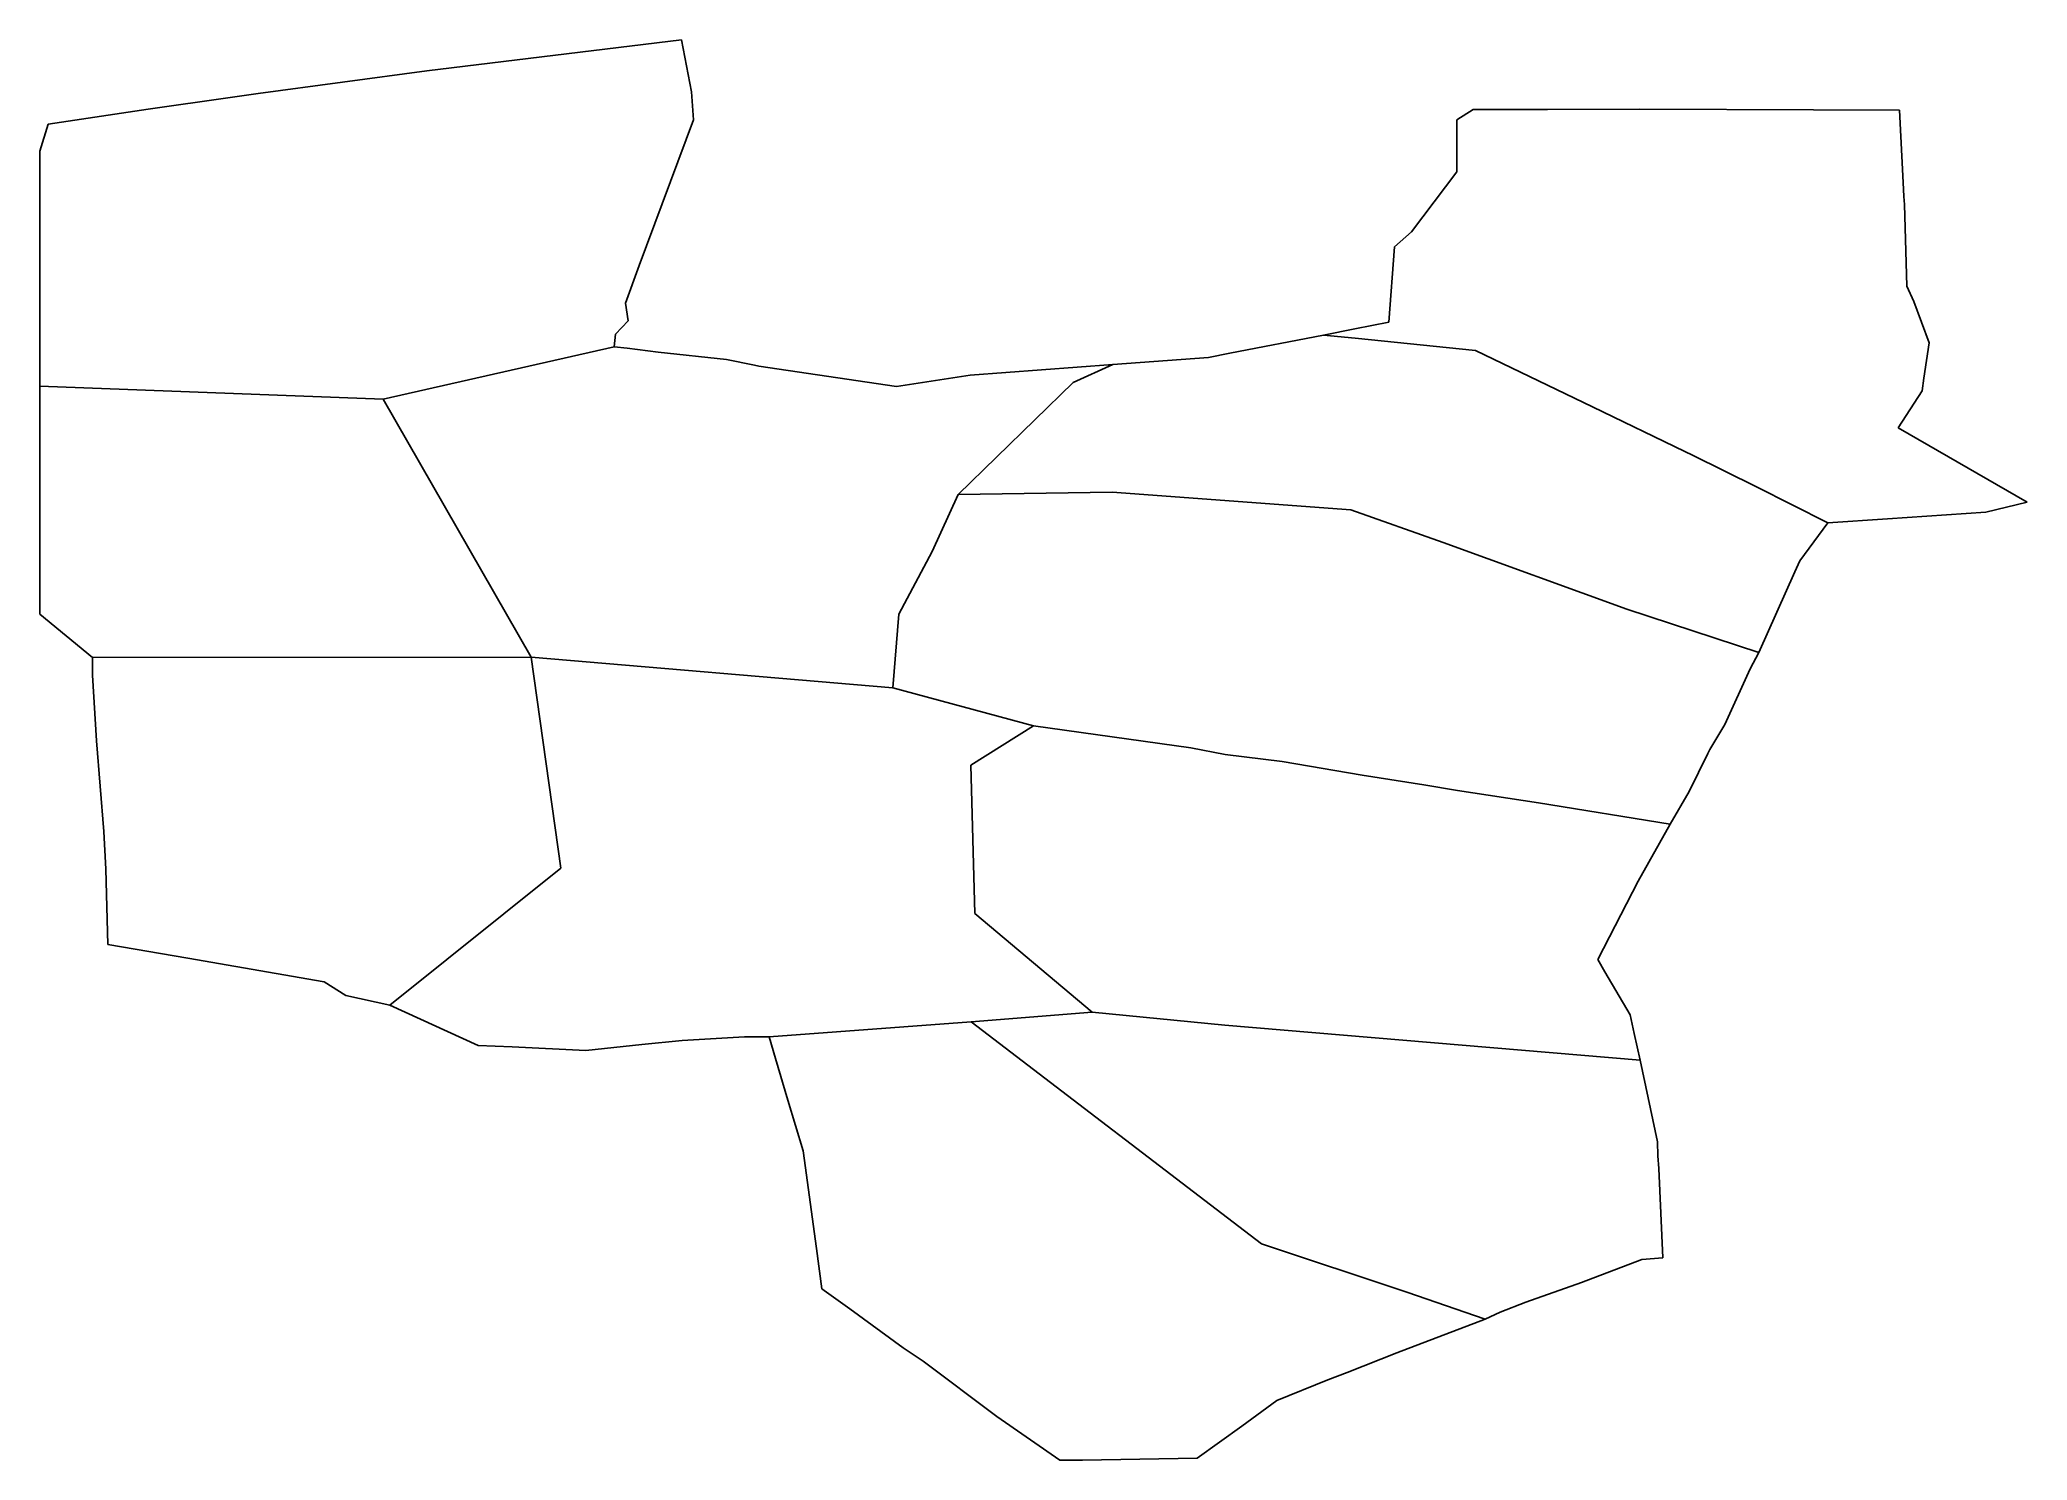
# Model space of a CAD drawing. Extents: x -85 to -76.23, y 42.63 to 48.9.
import ezdxf

# ---------------------------------------------------------------- set-up
doc = ezdxf.new("R2010")
doc.units = 0
doc.header["$MEASUREMENT"] = 0
doc.layers.add('GEO_', color=7, linetype='Continuous')

msp = doc.modelspace()

# ---------------------------------------------------------------- linework, layer by layer
msp.add_line((-80.8917, 44.5641), (-79.6117, 43.5854))
at = {"layer": 'GEO_', "color": 7}
for p, q in [((-83.2933, 48.7582), (-82.1694, 48.896)), ((-83.2933, 48.7582), (-82.1694, 48.896)), ((-83.2933, 48.7582), (-82.1694, 48.896)), ((-82.1694, 48.896), (-83.2933, 48.7582)), ((-83.2933, 48.7582), (-82.1694, 48.896)), ((-83.2933, 48.7582), (-82.1694, 48.896)), ((-83.2933, 48.7582), (-82.1694, 48.896)), ((-82.1694, 48.896), (-83.2933, 48.7582)), ((-82.1694, 48.896), (-82.125, 48.6655)), ((-82.1694, 48.896), (-82.125, 48.6655)), ((-82.1694, 48.896), (-82.1694, 48.896)), ((-82.1694, 48.896), (-82.125, 48.6655)), ((-82.125, 48.6655), (-82.1694, 48.896)), ((-82.1694, 48.896), (-82.125, 48.6655)), ((-82.1694, 48.896), (-82.125, 48.6655)), ((-82.1694, 48.896), (-82.1694, 48.896)), ((-82.1694, 48.896), (-82.125, 48.6655)), ((-82.125, 48.6655), (-82.1694, 48.896)), ((-84.0372, 48.6582), (-83.2933, 48.7582)), ((-84.0372, 48.6582), (-83.2933, 48.7582)), ((-84.0372, 48.6582), (-83.2933, 48.7582)), ((-83.2933, 48.7582), (-84.0372, 48.6582)), ((-84.0372, 48.6582), (-83.2933, 48.7582)), ((-84.0372, 48.6582), (-83.2933, 48.7582)), ((-84.0372, 48.6582), (-83.2933, 48.7582)), ((-83.2933, 48.7582), (-84.0372, 48.6582)), ((-83.2933, 48.7582), (-83.2933, 48.7582)), ((-83.2933, 48.7582), (-83.2933, 48.7582)), ((-84.1606, 48.6413), (-84.0372, 48.6582)), ((-84.1606, 48.6413), (-84.0372, 48.6582)), ((-84.1606, 48.6413), (-84.0372, 48.6582)), ((-84.0372, 48.6582), (-84.1606, 48.6413)), ((-84.1606, 48.6413), (-84.0372, 48.6582)), ((-84.1606, 48.6413), (-84.0372, 48.6582)), ((-84.1606, 48.6413), (-84.0372, 48.6582)), ((-84.0372, 48.6582), (-84.1606, 48.6413)), ((-84.0372, 48.6582), (-84.0372, 48.6582)), ((-84.0372, 48.6582), (-84.0372, 48.6582)), ((-82.125, 48.6655), (-82.1167, 48.5427)), ((-82.125, 48.6655), (-82.1167, 48.5427)), ((-82.125, 48.6655), (-82.125, 48.6655)), ((-82.125, 48.6655), (-82.1167, 48.5427)), ((-82.1167, 48.5427), (-82.125, 48.6655)), ((-82.125, 48.6655), (-82.1167, 48.5427)), ((-82.125, 48.6655), (-82.1167, 48.5427)), ((-82.125, 48.6655), (-82.125, 48.6655)), ((-82.125, 48.6655), (-82.1167, 48.5427)), ((-82.1167, 48.5427), (-82.125, 48.6655)), ((-84.9636, 48.5243), (-84.5225, 48.5895)), ((-84.9636, 48.5243), (-84.5225, 48.5895)), ((-84.9636, 48.5243), (-84.5225, 48.5895)), ((-84.5225, 48.5895), (-84.9636, 48.5243)), ((-84.9636, 48.5243), (-84.5225, 48.5895)), ((-84.9636, 48.5243), (-84.5225, 48.5895)), ((-84.9636, 48.5243), (-84.5225, 48.5895)), ((-84.5225, 48.5895), (-84.9636, 48.5243)), ((-84.5225, 48.5895), (-84.1606, 48.6413)), ((-84.5225, 48.5895), (-84.1606, 48.6413)), ((-84.5225, 48.5895), (-84.1606, 48.6413)), ((-84.1606, 48.6413), (-84.5225, 48.5895)), ((-84.5225, 48.5895), (-84.1606, 48.6413)), ((-84.5225, 48.5895), (-84.1606, 48.6413)), ((-84.5225, 48.5895), (-84.1606, 48.6413)), ((-84.1606, 48.6413), (-84.5225, 48.5895)), ((-84.5225, 48.5895), (-84.5225, 48.5895)), ((-84.5225, 48.5895), (-84.5225, 48.5895)), ((-84.1606, 48.6413), (-84.1606, 48.6413)), ((-84.1606, 48.6413), (-84.1606, 48.6413)), ((-78.75, 48.5427), (-78.6778, 48.5887)), ((-78.75, 48.5427), (-78.6778, 48.5887)), ((-78.75, 48.5427), (-78.6778, 48.5887)), ((-78.6778, 48.5887), (-78.75, 48.5427)), ((-78.75, 48.5427), (-78.6778, 48.5887)), ((-78.75, 48.5427), (-78.6778, 48.5887)), ((-78.75, 48.5427), (-78.6778, 48.5887)), ((-78.6778, 48.5887), (-78.75, 48.5427)), ((-78.6778, 48.5887), (-78.35, 48.5887)), ((-78.6778, 48.5887), (-78.35, 48.5887)), ((-78.6778, 48.5887), (-78.6778, 48.5887)), ((-78.6778, 48.5887), (-78.35, 48.5887)), ((-78.35, 48.5887), (-78.6778, 48.5887)), ((-78.6778, 48.5887), (-78.35, 48.5887)), ((-78.6778, 48.5887), (-78.35, 48.5887)), ((-78.6778, 48.5887), (-78.6778, 48.5887)), ((-78.6778, 48.5887), (-78.35, 48.5887)), ((-78.35, 48.5887), (-78.6778, 48.5887)), ((-78.35, 48.5887), (-77.9419, 48.5899)), ((-78.35, 48.5887), (-77.9419, 48.5899)), ((-78.35, 48.5887), (-77.9419, 48.5899)), ((-77.9419, 48.5899), (-78.35, 48.5887)), ((-78.35, 48.5887), (-77.9419, 48.5899)), ((-78.35, 48.5887), (-77.9419, 48.5899)), ((-78.35, 48.5887), (-77.9419, 48.5899)), ((-77.9419, 48.5899), (-78.35, 48.5887)), ((-78.35, 48.5887), (-78.35, 48.5887)), ((-78.35, 48.5887), (-78.35, 48.5887)), ((-77.9419, 48.5899), (-77.1767, 48.5872)), ((-77.9419, 48.5899), (-77.1767, 48.5872)), ((-77.9419, 48.5899), (-77.9419, 48.5899)), ((-77.9419, 48.5899), (-77.1767, 48.5872)), ((-77.1767, 48.5872), (-77.9419, 48.5899)), ((-77.9419, 48.5899), (-77.1767, 48.5872)), ((-77.9419, 48.5899), (-77.1767, 48.5872)), ((-77.9419, 48.5899), (-77.9419, 48.5899)), ((-77.9419, 48.5899), (-77.1767, 48.5872)), ((-77.1767, 48.5872), (-77.9419, 48.5899)), ((-77.1767, 48.5872), (-76.7967, 48.5857)), ((-77.1767, 48.5872), (-76.7967, 48.5857)), ((-77.1767, 48.5872), (-77.1767, 48.5872)), ((-77.1767, 48.5872), (-76.7967, 48.5857)), ((-76.7967, 48.5857), (-77.1767, 48.5872)), ((-77.1767, 48.5872), (-76.7967, 48.5857)), ((-77.1767, 48.5872), (-76.7967, 48.5857)), ((-77.1767, 48.5872), (-77.1767, 48.5872)), ((-77.1767, 48.5872), (-76.7967, 48.5857)), ((-76.7967, 48.5857), (-77.1767, 48.5872)), ((-76.7967, 48.5857), (-76.7806, 48.267)), ((-76.7967, 48.5857), (-76.7806, 48.267)), ((-76.7967, 48.5857), (-76.7967, 48.5857)), ((-76.7967, 48.5857), (-76.7806, 48.267)), ((-76.7806, 48.267), (-76.7967, 48.5857)), ((-76.7967, 48.5857), (-76.7806, 48.267)), ((-76.7967, 48.5857), (-76.7806, 48.267)), ((-76.7967, 48.5857), (-76.7967, 48.5857)), ((-76.7967, 48.5857), (-76.7806, 48.267)), ((-76.7806, 48.267), (-76.7967, 48.5857)), ((-85, 48.4047), (-84.9636, 48.5243)), ((-85, 48.4047), (-84.9636, 48.5243)), ((-85, 48.4047), (-84.9636, 48.5243)), ((-84.9636, 48.5243), (-85, 48.4047)), ((-85, 48.4047), (-84.9636, 48.5243)), ((-85, 48.4047), (-84.9636, 48.5243)), ((-85, 48.4047), (-84.9636, 48.5243)), ((-84.9636, 48.5243), (-85, 48.4047)), ((-84.9636, 48.5243), (-84.9636, 48.5243)), ((-84.9636, 48.5243), (-84.9636, 48.5243)), ((-82.1167, 48.5427), (-82.3556, 47.9008)), ((-82.1167, 48.5427), (-82.3556, 47.9008)), ((-82.1167, 48.5427), (-82.3556, 47.9008)), ((-82.3556, 47.9008), (-82.1167, 48.5427)), ((-82.1167, 48.5427), (-82.3556, 47.9008)), ((-82.1167, 48.5427), (-82.3556, 47.9008)), ((-82.1167, 48.5427), (-82.3556, 47.9008)), ((-82.3556, 47.9008), (-82.1167, 48.5427)), ((-82.1167, 48.5427), (-82.1167, 48.5427)), ((-82.1167, 48.5427), (-82.1167, 48.5427)), ((-78.75, 48.3129), (-78.75, 48.5427)), ((-78.75, 48.3129), (-78.75, 48.5427)), ((-78.75, 48.3129), (-78.75, 48.5427)), ((-78.75, 48.5427), (-78.75, 48.5427)), ((-78.75, 48.5427), (-78.75, 48.3129)), ((-78.75, 48.3129), (-78.75, 48.5427)), ((-78.75, 48.3129), (-78.75, 48.5427)), ((-78.75, 48.3129), (-78.75, 48.5427)), ((-78.75, 48.5427), (-78.75, 48.5427)), ((-78.75, 48.5427), (-78.75, 48.3129)), ((-85, 47.9617), (-85, 48.4047)), ((-85, 47.9617), (-85, 48.4047)), ((-85, 47.9617), (-85, 48.4047)), ((-85, 48.4047), (-85, 48.4047)), ((-85, 48.4047), (-85, 47.9617)), ((-85, 47.9617), (-85, 48.4047)), ((-85, 47.9617), (-85, 48.4047)), ((-85, 47.9617), (-85, 48.4047)), ((-85, 48.4047), (-85, 48.4047)), ((-85, 48.4047), (-85, 47.9617)), ((-78.95, 48.0493), (-78.75, 48.3129)), ((-78.95, 48.0493), (-78.75, 48.3129)), ((-78.95, 48.0493), (-78.75, 48.3129)), ((-78.75, 48.3129), (-78.95, 48.0493)), ((-78.95, 48.0493), (-78.75, 48.3129)), ((-78.95, 48.0493), (-78.75, 48.3129)), ((-78.95, 48.0493), (-78.75, 48.3129)), ((-78.75, 48.3129), (-78.95, 48.0493)), ((-78.75, 48.3129), (-78.75, 48.3129)), ((-78.75, 48.3129), (-78.75, 48.3129)), ((-76.7806, 48.267), (-76.7783, 48.2043)), ((-76.7806, 48.267), (-76.7783, 48.2043)), ((-76.7806, 48.267), (-76.7806, 48.267)), ((-76.7806, 48.267), (-76.7783, 48.2043)), ((-76.7783, 48.2043), (-76.7806, 48.267)), ((-76.7806, 48.267), (-76.7783, 48.2043)), ((-76.7806, 48.267), (-76.7783, 48.2043)), ((-76.7806, 48.267), (-76.7806, 48.267)), ((-76.7806, 48.267), (-76.7783, 48.2043)), ((-76.7783, 48.2043), (-76.7806, 48.267)), ((-76.7783, 48.2043), (-76.775, 48.1695)), ((-76.7783, 48.2043), (-76.775, 48.1695)), ((-76.7783, 48.2043), (-76.7783, 48.2043)), ((-76.7783, 48.2043), (-76.775, 48.1695)), ((-76.775, 48.1695), (-76.7783, 48.2043)), ((-76.7783, 48.2043), (-76.775, 48.1695)), ((-76.7783, 48.2043), (-76.775, 48.1695)), ((-76.7783, 48.2043), (-76.7783, 48.2043)), ((-76.7783, 48.2043), (-76.775, 48.1695)), ((-76.775, 48.1695), (-76.7783, 48.2043)), ((-76.775, 48.1695), (-76.7639, 47.8095)), ((-76.775, 48.1695), (-76.7639, 47.8095)), ((-76.775, 48.1695), (-76.775, 48.1695)), ((-76.775, 48.1695), (-76.7639, 47.8095)), ((-76.7639, 47.8095), (-76.775, 48.1695)), ((-76.775, 48.1695), (-76.7639, 47.8095)), ((-76.775, 48.1695), (-76.7639, 47.8095)), ((-76.775, 48.1695), (-76.775, 48.1695)), ((-76.775, 48.1695), (-76.7639, 47.8095)), ((-76.7639, 47.8095), (-76.775, 48.1695)), ((-79.0244, 47.9826), (-78.95, 48.0493)), ((-79.0244, 47.9826), (-78.95, 48.0493)), ((-79.0244, 47.9826), (-78.95, 48.0493)), ((-78.95, 48.0493), (-79.0244, 47.9826)), ((-79.0244, 47.9826), (-78.95, 48.0493)), ((-79.0244, 47.9826), (-78.95, 48.0493)), ((-79.0244, 47.9826), (-78.95, 48.0493)), ((-78.95, 48.0493), (-79.0244, 47.9826)), ((-78.95, 48.0493), (-78.95, 48.0493)), ((-78.95, 48.0493), (-78.95, 48.0493)), ((-85, 47.7676), (-85, 47.9617)), ((-85, 47.7676), (-85, 47.9617)), ((-85, 47.7676), (-85, 47.9617)), ((-85, 47.9617), (-85, 47.9617)), ((-85, 47.9617), (-85, 47.7676)), ((-85, 47.7676), (-85, 47.9617)), ((-85, 47.7676), (-85, 47.9617)), ((-85, 47.7676), (-85, 47.9617)), ((-85, 47.9617), (-85, 47.9617)), ((-85, 47.9617), (-85, 47.7676)), ((-79.05, 47.6499), (-79.0244, 47.9826)), ((-79.05, 47.6499), (-79.0244, 47.9826)), ((-79.05, 47.6499), (-79.0244, 47.9826)), ((-79.0244, 47.9826), (-79.05, 47.6499)), ((-79.05, 47.6499), (-79.0244, 47.9826)), ((-79.05, 47.6499), (-79.0244, 47.9826)), ((-79.05, 47.6499), (-79.0244, 47.9826)), ((-79.0244, 47.9826), (-79.05, 47.6499)), ((-79.0244, 47.9826), (-79.0244, 47.9826)), ((-79.0244, 47.9826), (-79.0244, 47.9826)), ((-82.3556, 47.9008), (-82.4167, 47.7338)), ((-82.4167, 47.7338), (-82.3556, 47.9008)), ((-82.3556, 47.9008), (-82.4167, 47.7338)), ((-82.4167, 47.7338), (-82.3556, 47.9008)), ((-82.3556, 47.9008), (-82.3556, 47.9008)), ((-82.3556, 47.9008), (-82.3556, 47.9008)), ((-76.7639, 47.8095), (-76.7333, 47.741)), ((-76.7639, 47.8095), (-76.7333, 47.741)), ((-76.7639, 47.8095), (-76.7639, 47.8095)), ((-76.7639, 47.8095), (-76.7333, 47.741)), ((-76.7333, 47.741), (-76.7639, 47.8095)), ((-76.7639, 47.8095), (-76.7333, 47.741)), ((-76.7639, 47.8095), (-76.7333, 47.741)), ((-76.7639, 47.8095), (-76.7639, 47.8095)), ((-76.7639, 47.8095), (-76.7333, 47.741)), ((-76.7333, 47.741), (-76.7639, 47.8095)), ((-85, 47.6727), (-85, 47.7676)), ((-85, 47.6727), (-85, 47.7676)), ((-85, 47.6727), (-85, 47.7676)), ((-85, 47.7676), (-85, 47.7676)), ((-85, 47.7676), (-85, 47.6727)), ((-85, 47.6727), (-85, 47.7676)), ((-85, 47.6727), (-85, 47.7676)), ((-85, 47.6727), (-85, 47.7676)), ((-85, 47.7676), (-85, 47.7676)), ((-85, 47.7676), (-85, 47.6727)), ((-82.4167, 47.7338), (-82.4042, 47.6556)), ((-82.4167, 47.7338), (-82.4042, 47.6556)), ((-82.4167, 47.7338), (-82.4167, 47.7338)), ((-82.4167, 47.7338), (-82.4042, 47.6556)), ((-82.4042, 47.6556), (-82.4167, 47.7338)), ((-82.4167, 47.7338), (-82.4042, 47.6556)), ((-82.4167, 47.7338), (-82.4042, 47.6556)), ((-82.4167, 47.7338), (-82.4167, 47.7338)), ((-82.4167, 47.7338), (-82.4042, 47.6556)), ((-82.4042, 47.6556), (-82.4167, 47.7338)), ((-76.7333, 47.741), (-76.6667, 47.5589)), ((-76.7333, 47.741), (-76.6667, 47.5589)), ((-76.7333, 47.741), (-76.7333, 47.741)), ((-76.7333, 47.741), (-76.6667, 47.5589)), ((-76.6667, 47.5589), (-76.7333, 47.741)), ((-76.7333, 47.741), (-76.6667, 47.5589)), ((-76.7333, 47.741), (-76.6667, 47.5589)), ((-76.7333, 47.741), (-76.7333, 47.741)), ((-76.7333, 47.741), (-76.6667, 47.5589)), ((-76.6667, 47.5589), (-76.7333, 47.741)), ((-85, 47.368), (-85, 47.6727)), ((-85, 47.368), (-85, 47.6727)), ((-85, 47.368), (-85, 47.6727)), ((-85, 47.6727), (-85, 47.6727)), ((-85, 47.6727), (-85, 47.368)), ((-85, 47.368), (-85, 47.6727)), ((-85, 47.368), (-85, 47.6727)), ((-85, 47.368), (-85, 47.6727)), ((-85, 47.6727), (-85, 47.6727)), ((-85, 47.6727), (-85, 47.368)), ((-82.4042, 47.6556), (-82.4611, 47.5968)), ((-82.4042, 47.6556), (-82.4611, 47.5968)), ((-82.4042, 47.6556), (-82.4611, 47.5968)), ((-82.4611, 47.5968), (-82.4042, 47.6556)), ((-82.4042, 47.6556), (-82.4611, 47.5968)), ((-82.4042, 47.6556), (-82.4611, 47.5968)), ((-82.4042, 47.6556), (-82.4611, 47.5968)), ((-82.4611, 47.5968), (-82.4042, 47.6556)), ((-82.4042, 47.6556), (-82.4042, 47.6556)), ((-82.4042, 47.6556), (-82.4042, 47.6556)), ((-79.3375, 47.593), (-79.2, 47.6215)), ((-79.2, 47.6215), (-79.3375, 47.593)), ((-79.3375, 47.593), (-79.2, 47.6215)), ((-79.2, 47.6215), (-79.3375, 47.593)), ((-79.2, 47.6215), (-79.05, 47.6499)), ((-79.2, 47.6215), (-79.05, 47.6499)), ((-79.2, 47.6215), (-79.05, 47.6499)), ((-79.05, 47.6499), (-79.2, 47.6215)), ((-79.2, 47.6215), (-79.05, 47.6499)), ((-79.2, 47.6215), (-79.05, 47.6499)), ((-79.2, 47.6215), (-79.05, 47.6499)), ((-79.05, 47.6499), (-79.2, 47.6215)), ((-79.2, 47.6215), (-79.2, 47.6215)), ((-79.2, 47.6215), (-79.2, 47.6215)), ((-79.05, 47.6499), (-79.05, 47.6499)), ((-79.05, 47.6499), (-79.05, 47.6499)), ((-82.4667, 47.5418), (-83.4858, 47.3102)), ((-82.4667, 47.5418), (-83.4858, 47.3102)), ((-82.4667, 47.5418), (-83.4858, 47.3102)), ((-83.4858, 47.3102), (-82.4667, 47.5418)), ((-82.4667, 47.5418), (-83.4858, 47.3102)), ((-82.4667, 47.5418), (-83.4858, 47.3102)), ((-82.4667, 47.5418), (-83.4858, 47.3102)), ((-83.4858, 47.3102), (-82.4667, 47.5418)), ((-83.4858, 47.3102), (-82.4667, 47.5418)), ((-82.4667, 47.5418), (-83.4858, 47.3102)), ((-83.4858, 47.3102), (-82.4667, 47.5418)), ((-82.4667, 47.5418), (-83.4858, 47.3102)), ((-82.4611, 47.5968), (-82.4667, 47.5418)), ((-82.4611, 47.5968), (-82.4667, 47.5418)), ((-82.4611, 47.5968), (-82.4667, 47.5418)), ((-82.4667, 47.5418), (-82.4611, 47.5968)), ((-82.4611, 47.5968), (-82.4667, 47.5418)), ((-82.4611, 47.5968), (-82.4667, 47.5418)), ((-82.4611, 47.5968), (-82.4667, 47.5418)), ((-82.4667, 47.5418), (-82.4611, 47.5968)), ((-82.4667, 47.5418), (-82.4667, 47.5418)), ((-82.4667, 47.5418), (-82.4667, 47.5418)), ((-82.4667, 47.5418), (-82.4083, 47.5361)), ((-82.4667, 47.5418), (-82.4083, 47.5361)), ((-82.4667, 47.5418), (-82.4667, 47.5418)), ((-82.4667, 47.5418), (-82.4083, 47.5361)), ((-82.4083, 47.5361), (-82.4667, 47.5418)), ((-82.4667, 47.5418), (-82.4083, 47.5361)), ((-82.4667, 47.5418), (-82.4083, 47.5361)), ((-82.4667, 47.5418), (-82.4667, 47.5418)), ((-82.4667, 47.5418), (-82.4083, 47.5361)), ((-82.4083, 47.5361), (-82.4667, 47.5418)), ((-82.4611, 47.5968), (-82.4611, 47.5968)), ((-82.4611, 47.5968), (-82.4611, 47.5968)), ((-82.4083, 47.5361), (-82.2722, 47.518)), ((-82.4083, 47.5361), (-82.2722, 47.518)), ((-82.4083, 47.5361), (-82.4083, 47.5361)), ((-82.4083, 47.5361), (-82.2722, 47.518)), ((-82.2722, 47.518), (-82.4083, 47.5361)), ((-82.4083, 47.5361), (-82.2722, 47.518)), ((-82.4083, 47.5361), (-82.2722, 47.518)), ((-82.4083, 47.5361), (-82.4083, 47.5361)), ((-82.4083, 47.5361), (-82.2722, 47.518)), ((-82.2722, 47.518), (-82.4083, 47.5361)), ((-82.2722, 47.518), (-81.9708, 47.485)), ((-82.2722, 47.518), (-81.9708, 47.485)), ((-82.2722, 47.518), (-82.2722, 47.518)), ((-82.2722, 47.518), (-81.9708, 47.485)), ((-81.9708, 47.485), (-82.2722, 47.518)), ((-82.2722, 47.518), (-81.9708, 47.485)), ((-82.2722, 47.518), (-81.9708, 47.485)), ((-82.2722, 47.518), (-82.2722, 47.518)), ((-82.2722, 47.518), (-81.9708, 47.485)), ((-81.9708, 47.485), (-82.2722, 47.518)), ((-79.75, 47.5134), (-79.3375, 47.593)), ((-79.75, 47.5134), (-79.3375, 47.593)), ((-79.75, 47.5134), (-79.3375, 47.593)), ((-79.3375, 47.593), (-79.75, 47.5134)), ((-79.75, 47.5134), (-79.3375, 47.593)), ((-79.75, 47.5134), (-79.3375, 47.593)), ((-79.75, 47.5134), (-79.3375, 47.593)), ((-79.3375, 47.593), (-79.75, 47.5134)), ((-79.3375, 47.593), (-79.1975, 47.579)), ((-79.3375, 47.593), (-79.1975, 47.579)), ((-79.3375, 47.593), (-79.3375, 47.593)), ((-79.3375, 47.593), (-79.1975, 47.579)), ((-79.1975, 47.579), (-79.3375, 47.593)), ((-79.1975, 47.579), (-79.3375, 47.593)), ((-79.1975, 47.579), (-79.3375, 47.593)), ((-79.1975, 47.579), (-79.3375, 47.593)), ((-79.3375, 47.593), (-79.3375, 47.593)), ((-79.3375, 47.593), (-79.1975, 47.579)), ((-79.3375, 47.593), (-79.1975, 47.579)), ((-79.3375, 47.593), (-79.1975, 47.579)), ((-79.3375, 47.593), (-79.3375, 47.593)), ((-79.3375, 47.593), (-79.1975, 47.579)), ((-79.1975, 47.579), (-79.3375, 47.593)), ((-79.1975, 47.579), (-79.3375, 47.593)), ((-79.1975, 47.579), (-79.3375, 47.593)), ((-79.1975, 47.579), (-79.3375, 47.593)), ((-79.3375, 47.593), (-79.3375, 47.593)), ((-79.3375, 47.593), (-79.1975, 47.579)), ((-79.1975, 47.579), (-78.6667, 47.5248)), ((-79.1975, 47.579), (-78.6667, 47.5248)), ((-79.1975, 47.579), (-79.1975, 47.579)), ((-79.1975, 47.579), (-78.6667, 47.5248)), ((-78.6667, 47.5248), (-79.1975, 47.579)), ((-78.6667, 47.5248), (-79.1975, 47.579)), ((-78.6667, 47.5248), (-79.1975, 47.579)), ((-78.6667, 47.5248), (-79.1975, 47.579)), ((-79.1975, 47.579), (-79.1975, 47.579)), ((-79.1975, 47.579), (-78.6667, 47.5248)), ((-79.1975, 47.579), (-78.6667, 47.5248)), ((-79.1975, 47.579), (-78.6667, 47.5248)), ((-79.1975, 47.579), (-79.1975, 47.579)), ((-79.1975, 47.579), (-78.6667, 47.5248)), ((-78.6667, 47.5248), (-79.1975, 47.579)), ((-78.6667, 47.5248), (-79.1975, 47.579)), ((-78.6667, 47.5248), (-79.1975, 47.579)), ((-78.6667, 47.5248), (-79.1975, 47.579)), ((-79.1975, 47.579), (-79.1975, 47.579)), ((-79.1975, 47.579), (-78.6667, 47.5248)), ((-78.6667, 47.5248), (-78.1517, 47.2762)), ((-78.6667, 47.5248), (-78.1517, 47.2762)), ((-78.6667, 47.5248), (-78.6667, 47.5248)), ((-78.6667, 47.5248), (-78.1517, 47.2762)), ((-78.1517, 47.2762), (-78.6667, 47.5248)), ((-78.1517, 47.2762), (-78.6667, 47.5248)), ((-78.1517, 47.2762), (-78.6667, 47.5248)), ((-78.1517, 47.2762), (-78.6667, 47.5248)), ((-78.6667, 47.5248), (-78.6667, 47.5248)), ((-78.6667, 47.5248), (-78.1517, 47.2762)), ((-78.6667, 47.5248), (-78.1517, 47.2762)), ((-78.6667, 47.5248), (-78.1517, 47.2762)), ((-78.6667, 47.5248), (-78.6667, 47.5248)), ((-78.6667, 47.5248), (-78.1517, 47.2762)), ((-78.1517, 47.2762), (-78.6667, 47.5248)), ((-78.1517, 47.2762), (-78.6667, 47.5248)), ((-78.1517, 47.2762), (-78.6667, 47.5248)), ((-78.1517, 47.2762), (-78.6667, 47.5248)), ((-78.6667, 47.5248), (-78.6667, 47.5248)), ((-78.6667, 47.5248), (-78.1517, 47.2762)), ((-76.6667, 47.5589), (-76.6892, 47.4025)), ((-76.6667, 47.5589), (-76.6892, 47.4025)), ((-76.6667, 47.5589), (-76.6892, 47.4025)), ((-76.6892, 47.4025), (-76.6667, 47.5589)), ((-76.6667, 47.5589), (-76.6892, 47.4025)), ((-76.6667, 47.5589), (-76.6892, 47.4025)), ((-76.6667, 47.5589), (-76.6892, 47.4025)), ((-76.6892, 47.4025), (-76.6667, 47.5589)), ((-76.6667, 47.5589), (-76.6667, 47.5589)), ((-76.6667, 47.5589), (-76.6667, 47.5589)), ((-81.9708, 47.485), (-81.8472, 47.4604)), ((-81.9708, 47.485), (-81.8472, 47.4604)), ((-81.9708, 47.485), (-81.9708, 47.485)), ((-81.9708, 47.485), (-81.8472, 47.4604)), ((-81.8472, 47.4604), (-81.9708, 47.485)), ((-81.9708, 47.485), (-81.8472, 47.4604)), ((-81.9708, 47.485), (-81.8472, 47.4604)), ((-81.9708, 47.485), (-81.9708, 47.485)), ((-81.9708, 47.485), (-81.8472, 47.4604)), ((-81.8472, 47.4604), (-81.9708, 47.485)), ((-81.8472, 47.4604), (-81.8278, 47.4566)), ((-81.8472, 47.4604), (-81.8278, 47.4566)), ((-81.8472, 47.4604), (-81.8472, 47.4604)), ((-81.8472, 47.4604), (-81.8278, 47.4566)), ((-81.8278, 47.4566), (-81.8472, 47.4604)), ((-81.8472, 47.4604), (-81.8278, 47.4566)), ((-81.8472, 47.4604), (-81.8278, 47.4566)), ((-81.8472, 47.4604), (-81.8472, 47.4604)), ((-81.8472, 47.4604), (-81.8278, 47.4566)), ((-81.8278, 47.4566), (-81.8472, 47.4604)), ((-81.8278, 47.4566), (-81.2208, 47.3658)), ((-81.8278, 47.4566), (-81.2208, 47.3658)), ((-81.8278, 47.4566), (-81.8278, 47.4566)), ((-81.8278, 47.4566), (-81.2208, 47.3658)), ((-81.2208, 47.3658), (-81.8278, 47.4566)), ((-81.8278, 47.4566), (-81.2208, 47.3658)), ((-81.8278, 47.4566), (-81.2208, 47.3658)), ((-81.8278, 47.4566), (-81.8278, 47.4566)), ((-81.8278, 47.4566), (-81.2208, 47.3658)), ((-81.2208, 47.3658), (-81.8278, 47.4566)), ((-80.8958, 47.4168), (-80.2667, 47.4642)), ((-80.8958, 47.4168), (-80.2667, 47.4642)), ((-80.8958, 47.4168), (-80.2667, 47.4642)), ((-80.2667, 47.4642), (-80.8958, 47.4168)), ((-80.8958, 47.4168), (-80.2667, 47.4642)), ((-80.8958, 47.4168), (-80.2667, 47.4642)), ((-80.8958, 47.4168), (-80.2667, 47.4642)), ((-80.2667, 47.4642), (-80.8958, 47.4168)), ((-80.2667, 47.4642), (-80.4417, 47.3847)), ((-80.2667, 47.4642), (-80.4417, 47.3847)), ((-80.2667, 47.4642), (-80.4417, 47.3847)), ((-80.4417, 47.3847), (-80.2667, 47.4642)), ((-80.2667, 47.4642), (-80.4417, 47.3847)), ((-80.2667, 47.4642), (-80.4417, 47.3847)), ((-80.2667, 47.4642), (-80.4417, 47.3847)), ((-80.4417, 47.3847), (-80.2667, 47.4642)), ((-80.4417, 47.3847), (-80.2667, 47.4642)), ((-80.2667, 47.4642), (-80.4417, 47.3847)), ((-80.4417, 47.3847), (-80.2667, 47.4642)), ((-80.2667, 47.4642), (-80.4417, 47.3847)), ((-80.2667, 47.4642), (-79.8444, 47.4945)), ((-80.2667, 47.4642), (-79.8444, 47.4945)), ((-80.2667, 47.4642), (-79.8444, 47.4945)), ((-79.8444, 47.4945), (-80.2667, 47.4642)), ((-80.2667, 47.4642), (-79.8444, 47.4945)), ((-80.2667, 47.4642), (-79.8444, 47.4945)), ((-80.2667, 47.4642), (-79.8444, 47.4945)), ((-79.8444, 47.4945), (-80.2667, 47.4642)), ((-80.2667, 47.4642), (-80.2667, 47.4642)), ((-80.2667, 47.4642), (-80.2667, 47.4642)), ((-80.2667, 47.4642), (-80.2667, 47.4642)), ((-80.2667, 47.4642), (-80.2667, 47.4642)), ((-79.8444, 47.4945), (-79.75, 47.5134)), ((-79.8444, 47.4945), (-79.75, 47.5134)), ((-79.8444, 47.4945), (-79.75, 47.5134)), ((-79.75, 47.5134), (-79.8444, 47.4945)), ((-79.8444, 47.4945), (-79.75, 47.5134)), ((-79.8444, 47.4945), (-79.75, 47.5134)), ((-79.8444, 47.4945), (-79.75, 47.5134)), ((-79.75, 47.5134), (-79.8444, 47.4945)), ((-79.8444, 47.4945), (-79.8444, 47.4945)), ((-79.8444, 47.4945), (-79.8444, 47.4945)), ((-79.75, 47.5134), (-79.75, 47.5134)), ((-79.75, 47.5134), (-79.75, 47.5134)), ((-83.4858, 47.3102), (-85, 47.368)), ((-83.4858, 47.3102), (-85, 47.368)), ((-83.4858, 47.3102), (-85, 47.368)), ((-85, 47.368), (-85, 47.368)), ((-85, 47.368), (-83.4858, 47.3102)), ((-83.4858, 47.3102), (-85, 47.368)), ((-83.4858, 47.3102), (-85, 47.368)), ((-83.4858, 47.3102), (-85, 47.368)), ((-85, 47.368), (-85, 47.368)), ((-85, 47.368), (-83.4858, 47.3102)), ((-85, 47.2936), (-85, 47.368)), ((-85, 47.368), (-83.4858, 47.3102)), ((-85, 47.2936), (-85, 47.368)), ((-85, 47.368), (-83.4858, 47.3102)), ((-85, 47.2936), (-85, 47.368)), ((-85, 47.368), (-85, 47.368)), ((-85, 47.368), (-85, 47.2936)), ((-85, 47.368), (-83.4858, 47.3102)), ((-83.4858, 47.3102), (-85, 47.368)), ((-85, 47.2936), (-85, 47.368)), ((-85, 47.2936), (-85, 47.368)), ((-85, 47.368), (-83.4858, 47.3102)), ((-83.4858, 47.3102), (-85, 47.368)), ((-85, 47.2936), (-85, 47.368)), ((-85, 47.368), (-85, 47.368)), ((-85, 47.368), (-85, 47.2936)), ((-81.2208, 47.3658), (-80.8958, 47.4168)), ((-81.2208, 47.3658), (-80.8958, 47.4168)), ((-81.2208, 47.3658), (-80.8958, 47.4168)), ((-80.8958, 47.4168), (-81.2208, 47.3658)), ((-81.2208, 47.3658), (-80.8958, 47.4168)), ((-81.2208, 47.3658), (-80.8958, 47.4168)), ((-81.2208, 47.3658), (-80.8958, 47.4168)), ((-80.8958, 47.4168), (-81.2208, 47.3658)), ((-81.2208, 47.3658), (-81.2208, 47.3658)), ((-81.2208, 47.3658), (-81.2208, 47.3658)), ((-80.4417, 47.3847), (-80.9486, 46.8898)), ((-80.4417, 47.3847), (-80.9486, 46.8898)), ((-80.4417, 47.3847), (-80.9486, 46.8898)), ((-80.9486, 46.8898), (-80.4417, 47.3847)), ((-80.4417, 47.3847), (-80.9486, 46.8898)), ((-80.4417, 47.3847), (-80.9486, 46.8898)), ((-80.4417, 47.3847), (-80.9486, 46.8898)), ((-80.9486, 46.8898), (-80.4417, 47.3847)), ((-80.9486, 46.8898), (-80.4417, 47.3847)), ((-80.9486, 46.8898), (-80.4417, 47.3847)), ((-80.9486, 46.8898), (-80.4417, 47.3847)), ((-80.4417, 47.3847), (-80.9486, 46.8898)), ((-80.9486, 46.8898), (-80.4417, 47.3847)), ((-80.9486, 46.8898), (-80.4417, 47.3847)), ((-80.9486, 46.8898), (-80.4417, 47.3847)), ((-80.4417, 47.3847), (-80.9486, 46.8898)), ((-80.8958, 47.4168), (-80.8958, 47.4168)), ((-80.8958, 47.4168), (-80.8958, 47.4168)), ((-80.4417, 47.3847), (-80.4417, 47.3847)), ((-80.4417, 47.3847), (-80.4417, 47.3847)), ((-80.4417, 47.3847), (-80.4417, 47.3847)), ((-80.4417, 47.3847), (-80.4417, 47.3847)), ((-76.6972, 47.3469), (-76.8028, 47.1844)), ((-76.6972, 47.3469), (-76.8028, 47.1844)), ((-76.6972, 47.3469), (-76.8028, 47.1844)), ((-76.8028, 47.1844), (-76.6972, 47.3469)), ((-76.6972, 47.3469), (-76.8028, 47.1844)), ((-76.6972, 47.3469), (-76.8028, 47.1844)), ((-76.6972, 47.3469), (-76.8028, 47.1844)), ((-76.8028, 47.1844), (-76.6972, 47.3469)), ((-76.6892, 47.4025), (-76.6972, 47.3469)), ((-76.6892, 47.4025), (-76.6972, 47.3469)), ((-76.6892, 47.4025), (-76.6972, 47.3469)), ((-76.6972, 47.3469), (-76.6892, 47.4025)), ((-76.6892, 47.4025), (-76.6972, 47.3469)), ((-76.6892, 47.4025), (-76.6972, 47.3469)), ((-76.6892, 47.4025), (-76.6972, 47.3469)), ((-76.6972, 47.3469), (-76.6892, 47.4025)), ((-76.6972, 47.3469), (-76.6972, 47.3469)), ((-76.6972, 47.3469), (-76.6972, 47.3469)), ((-76.6892, 47.4025), (-76.6892, 47.4025)), ((-76.6892, 47.4025), (-76.6892, 47.4025)), ((-85, 47.1719), (-85, 47.2936)), ((-85, 47.1719), (-85, 47.2936)), ((-85, 47.1719), (-85, 47.2936)), ((-85, 47.2936), (-85, 47.2936)), ((-85, 47.2936), (-85, 47.1719)), ((-85, 47.1719), (-85, 47.2936)), ((-85, 47.1719), (-85, 47.2936)), ((-85, 47.1719), (-85, 47.2936)), ((-85, 47.2936), (-85, 47.2936)), ((-85, 47.2936), (-85, 47.1719)), ((-83.4858, 47.3102), (-83.4858, 47.3102)), ((-83.4858, 47.3102), (-83.4858, 47.3102)), ((-82.8317, 46.1729), (-83.4858, 47.3102)), ((-82.8317, 46.1729), (-83.4858, 47.3102)), ((-82.8317, 46.1729), (-83.4858, 47.3102)), ((-83.4858, 47.3102), (-83.4858, 47.3102)), ((-83.4858, 47.3102), (-82.8317, 46.1729)), ((-82.8317, 46.1729), (-83.4858, 47.3102)), ((-82.8317, 46.1729), (-83.4858, 47.3102)), ((-82.8317, 46.1729), (-83.4858, 47.3102)), ((-83.4858, 47.3102), (-83.4858, 47.3102)), ((-83.4858, 47.3102), (-82.8317, 46.1729)), ((-83.4858, 47.3102), (-82.8317, 46.1729)), ((-83.4858, 47.3102), (-82.8317, 46.1729)), ((-83.4858, 47.3102), (-83.4858, 47.3102)), ((-83.4858, 47.3102), (-82.8317, 46.1729)), ((-82.8317, 46.1729), (-83.4858, 47.3102)), ((-83.4858, 47.3102), (-82.8317, 46.1729)), ((-83.4858, 47.3102), (-82.8317, 46.1729)), ((-83.4858, 47.3102), (-83.4858, 47.3102)), ((-83.4858, 47.3102), (-82.8317, 46.1729)), ((-82.8317, 46.1729), (-83.4858, 47.3102)), ((-78.1517, 47.2762), (-77.7431, 47.0792)), ((-78.1517, 47.2762), (-77.7431, 47.0792)), ((-78.1517, 47.2762), (-78.1517, 47.2762)), ((-78.1517, 47.2762), (-77.7431, 47.0792)), ((-77.7431, 47.0792), (-78.1517, 47.2762)), ((-77.7431, 47.0792), (-78.1517, 47.2762)), ((-77.7431, 47.0792), (-78.1517, 47.2762)), ((-77.7431, 47.0792), (-78.1517, 47.2762)), ((-78.1517, 47.2762), (-78.1517, 47.2762)), ((-78.1517, 47.2762), (-77.7431, 47.0792)), ((-78.1517, 47.2762), (-77.7431, 47.0792)), ((-78.1517, 47.2762), (-77.7431, 47.0792)), ((-78.1517, 47.2762), (-78.1517, 47.2762)), ((-78.1517, 47.2762), (-77.7431, 47.0792)), ((-77.7431, 47.0792), (-78.1517, 47.2762)), ((-77.7431, 47.0792), (-78.1517, 47.2762)), ((-77.7431, 47.0792), (-78.1517, 47.2762)), ((-77.7431, 47.0792), (-78.1517, 47.2762)), ((-78.1517, 47.2762), (-78.1517, 47.2762)), ((-78.1517, 47.2762), (-77.7431, 47.0792)), ((-85, 47.0694), (-85, 47.1719)), ((-85, 47.1719), (-85, 47.1719)), ((-85, 47.1719), (-85, 47.0694)), ((-85, 47.0694), (-85, 47.1719)), ((-85, 47.0694), (-85, 47.1719)), ((-85, 47.0694), (-85, 47.1719)), ((-85, 47.1719), (-85, 47.1719)), ((-85, 47.1719), (-85, 47.0694)), ((-76.8028, 47.1844), (-76.2333, 46.8567)), ((-76.8028, 47.1844), (-76.2333, 46.8567)), ((-76.8028, 47.1844), (-76.8028, 47.1844)), ((-76.8028, 47.1844), (-76.2333, 46.8567)), ((-76.2333, 46.8567), (-76.8028, 47.1844)), ((-76.8028, 47.1844), (-76.2333, 46.8567)), ((-76.8028, 47.1844), (-76.2333, 46.8567)), ((-76.8028, 47.1844), (-76.8028, 47.1844)), ((-76.8028, 47.1844), (-76.2333, 46.8567)), ((-76.2333, 46.8567), (-76.8028, 47.1844)), ((-77.7431, 47.0792), (-77.7097, 47.0641)), ((-77.7431, 47.0792), (-77.7097, 47.0641)), ((-77.7431, 47.0792), (-77.7431, 47.0792)), ((-77.7431, 47.0792), (-77.7097, 47.0641)), ((-77.7097, 47.0641), (-77.7431, 47.0792)), ((-77.7097, 47.0641), (-77.7431, 47.0792)), ((-77.7097, 47.0641), (-77.7431, 47.0792)), ((-77.7097, 47.0641), (-77.7431, 47.0792)), ((-77.7431, 47.0792), (-77.7431, 47.0792)), ((-77.7431, 47.0792), (-77.7097, 47.0641)), ((-77.7431, 47.0792), (-77.7097, 47.0641)), ((-77.7431, 47.0792), (-77.7097, 47.0641)), ((-77.7431, 47.0792), (-77.7431, 47.0792)), ((-77.7431, 47.0792), (-77.7097, 47.0641)), ((-77.7097, 47.0641), (-77.7431, 47.0792)), ((-77.7097, 47.0641), (-77.7431, 47.0792)), ((-77.7097, 47.0641), (-77.7431, 47.0792)), ((-77.7097, 47.0641), (-77.7431, 47.0792)), ((-77.7431, 47.0792), (-77.7431, 47.0792)), ((-77.7431, 47.0792), (-77.7097, 47.0641)), ((-85, 46.8665), (-85, 47.0694)), ((-85, 46.8665), (-85, 47.0694)), ((-85, 46.8665), (-85, 47.0694)), ((-85, 47.0694), (-85, 47.0694)), ((-85, 47.0694), (-85, 46.8665)), ((-85, 46.8665), (-85, 47.0694)), ((-85, 46.8665), (-85, 47.0694)), ((-85, 46.8665), (-85, 47.0694)), ((-85, 47.0694), (-85, 47.0694)), ((-85, 47.0694), (-85, 46.8665)), ((-77.7097, 47.0641), (-77.4275, 46.924)), ((-77.7097, 47.0641), (-77.4275, 46.924)), ((-77.7097, 47.0641), (-77.7097, 47.0641)), ((-77.7097, 47.0641), (-77.4275, 46.924)), ((-77.4275, 46.924), (-77.7097, 47.0641)), ((-77.4275, 46.924), (-77.7097, 47.0641)), ((-77.4275, 46.924), (-77.7097, 47.0641)), ((-77.4275, 46.924), (-77.7097, 47.0641)), ((-77.7097, 47.0641), (-77.7097, 47.0641)), ((-77.7097, 47.0641), (-77.4275, 46.924)), ((-77.7097, 47.0641), (-77.4275, 46.924)), ((-77.7097, 47.0641), (-77.4275, 46.924)), ((-77.7097, 47.0641), (-77.7097, 47.0641)), ((-77.7097, 47.0641), (-77.4275, 46.924)), ((-77.4275, 46.924), (-77.7097, 47.0641)), ((-77.4275, 46.924), (-77.7097, 47.0641)), ((-77.4275, 46.924), (-77.7097, 47.0641)), ((-77.4275, 46.924), (-77.7097, 47.0641)), ((-77.7097, 47.0641), (-77.7097, 47.0641)), ((-77.7097, 47.0641), (-77.4275, 46.924)), ((-77.4275, 46.924), (-77.1131, 46.765)), ((-77.4275, 46.924), (-77.1131, 46.765)), ((-77.4275, 46.924), (-77.4275, 46.924)), ((-77.4275, 46.924), (-77.1131, 46.765)), ((-77.1131, 46.765), (-77.4275, 46.924)), ((-77.1131, 46.765), (-77.4275, 46.924)), ((-77.1131, 46.765), (-77.4275, 46.924)), ((-77.1131, 46.765), (-77.4275, 46.924)), ((-77.4275, 46.924), (-77.4275, 46.924)), ((-77.4275, 46.924), (-77.1131, 46.765)), ((-77.4275, 46.924), (-77.1131, 46.765)), ((-77.4275, 46.924), (-77.1131, 46.765)), ((-77.4275, 46.924), (-77.4275, 46.924)), ((-77.4275, 46.924), (-77.1131, 46.765)), ((-77.1131, 46.765), (-77.4275, 46.924)), ((-77.1131, 46.765), (-77.4275, 46.924)), ((-77.1131, 46.765), (-77.4275, 46.924)), ((-77.1131, 46.765), (-77.4275, 46.924)), ((-77.4275, 46.924), (-77.4275, 46.924)), ((-77.4275, 46.924), (-77.1131, 46.765)), ((-85, 46.5864), (-85, 46.8665)), ((-85, 46.5864), (-85, 46.8665)), ((-85, 46.5864), (-85, 46.8665)), ((-85, 46.8665), (-85, 46.8665)), ((-85, 46.8665), (-85, 46.5864)), ((-85, 46.5864), (-85, 46.8665)), ((-85, 46.5864), (-85, 46.8665)), ((-85, 46.5864), (-85, 46.8665)), ((-85, 46.8665), (-85, 46.8665)), ((-85, 46.8665), (-85, 46.5864)), ((-80.9486, 46.8898), (-81.0639, 46.6389)), ((-80.9486, 46.8898), (-81.0639, 46.6389)), ((-80.9486, 46.8898), (-81.0639, 46.6389)), ((-81.0639, 46.6389), (-80.9486, 46.8898)), ((-80.9486, 46.8898), (-81.0639, 46.6389)), ((-80.9486, 46.8898), (-81.0639, 46.6389)), ((-80.9486, 46.8898), (-81.0639, 46.6389)), ((-81.0639, 46.6389), (-80.9486, 46.8898)), ((-81.0639, 46.6389), (-80.9486, 46.8898)), ((-81.0639, 46.6389), (-80.9486, 46.8898)), ((-81.0639, 46.6389), (-80.9486, 46.8898)), ((-80.9486, 46.8898), (-81.0639, 46.6389)), ((-81.0639, 46.6389), (-80.9486, 46.8898)), ((-81.0639, 46.6389), (-80.9486, 46.8898)), ((-81.0639, 46.6389), (-80.9486, 46.8898)), ((-80.9486, 46.8898), (-81.0639, 46.6389)), ((-80.2697, 46.9003), (-80.9486, 46.8898)), ((-80.2697, 46.9003), (-80.9486, 46.8898)), ((-80.2697, 46.9003), (-80.9486, 46.8898)), ((-80.9486, 46.8898), (-80.2697, 46.9003)), ((-80.2697, 46.9003), (-80.9486, 46.8898)), ((-80.2697, 46.9003), (-80.9486, 46.8898)), ((-80.2697, 46.9003), (-80.9486, 46.8898)), ((-80.9486, 46.8898), (-80.2697, 46.9003)), ((-80.9486, 46.8898), (-80.2697, 46.9003)), ((-80.9486, 46.8898), (-80.2697, 46.9003)), ((-80.9486, 46.8898), (-80.2697, 46.9003)), ((-80.2697, 46.9003), (-80.9486, 46.8898)), ((-80.9486, 46.8898), (-80.2697, 46.9003)), ((-80.9486, 46.8898), (-80.2697, 46.9003)), ((-80.9486, 46.8898), (-80.2697, 46.9003)), ((-80.2697, 46.9003), (-80.9486, 46.8898)), ((-80.9486, 46.8898), (-80.9486, 46.8898)), ((-80.9486, 46.8898), (-80.9486, 46.8898)), ((-80.9486, 46.8898), (-80.9486, 46.8898)), ((-80.9486, 46.8898), (-80.9486, 46.8898)), ((-80.9486, 46.8898), (-80.9486, 46.8898)), ((-80.9486, 46.8898), (-80.9486, 46.8898)), ((-79.2167, 46.8229), (-80.2697, 46.9003)), ((-79.2167, 46.8229), (-80.2697, 46.9003)), ((-79.2167, 46.8229), (-80.2697, 46.9003)), ((-80.2697, 46.9003), (-80.2697, 46.9003)), ((-80.2697, 46.9003), (-79.2167, 46.8229)), ((-79.2167, 46.8229), (-80.2697, 46.9003)), ((-79.2167, 46.8229), (-80.2697, 46.9003)), ((-79.2167, 46.8229), (-80.2697, 46.9003)), ((-80.2697, 46.9003), (-80.2697, 46.9003)), ((-80.2697, 46.9003), (-79.2167, 46.8229)), ((-80.2697, 46.9003), (-79.2167, 46.8229)), ((-80.2697, 46.9003), (-79.2167, 46.8229)), ((-80.2697, 46.9003), (-80.2697, 46.9003)), ((-80.2697, 46.9003), (-79.2167, 46.8229)), ((-79.2167, 46.8229), (-80.2697, 46.9003)), ((-80.2697, 46.9003), (-79.2167, 46.8229)), ((-80.2697, 46.9003), (-79.2167, 46.8229)), ((-80.2697, 46.9003), (-80.2697, 46.9003)), ((-80.2697, 46.9003), (-79.2167, 46.8229)), ((-79.2167, 46.8229), (-80.2697, 46.9003)), ((-78.8094, 46.6779), (-79.2167, 46.8229)), ((-78.8094, 46.6779), (-79.2167, 46.8229)), ((-78.8094, 46.6779), (-79.2167, 46.8229)), ((-79.2167, 46.8229), (-79.2167, 46.8229)), ((-79.2167, 46.8229), (-78.8094, 46.6779)), ((-78.8094, 46.6779), (-79.2167, 46.8229)), ((-78.8094, 46.6779), (-79.2167, 46.8229)), ((-78.8094, 46.6779), (-79.2167, 46.8229)), ((-79.2167, 46.8229), (-79.2167, 46.8229)), ((-79.2167, 46.8229), (-78.8094, 46.6779)), ((-79.2167, 46.8229), (-78.8094, 46.6779)), ((-79.2167, 46.8229), (-78.8094, 46.6779)), ((-79.2167, 46.8229), (-79.2167, 46.8229)), ((-79.2167, 46.8229), (-78.8094, 46.6779)), ((-78.8094, 46.6779), (-79.2167, 46.8229)), ((-79.2167, 46.8229), (-78.8094, 46.6779)), ((-79.2167, 46.8229), (-78.8094, 46.6779)), ((-79.2167, 46.8229), (-79.2167, 46.8229)), ((-79.2167, 46.8229), (-78.8094, 46.6779)), ((-78.8094, 46.6779), (-79.2167, 46.8229)), ((-76.2333, 46.8567), (-76.4167, 46.8116)), ((-76.2333, 46.8567), (-76.4167, 46.8116)), ((-76.2333, 46.8567), (-76.4167, 46.8116)), ((-76.4167, 46.8116), (-76.2333, 46.8567)), ((-76.2333, 46.8567), (-76.4167, 46.8116)), ((-76.2333, 46.8567), (-76.4167, 46.8116)), ((-76.2333, 46.8567), (-76.4167, 46.8116)), ((-76.4167, 46.8116), (-76.2333, 46.8567)), ((-76.2333, 46.8567), (-76.2333, 46.8567)), ((-76.2333, 46.8567), (-76.2333, 46.8567)), ((-77.1131, 46.765), (-77.2361, 46.5977)), ((-77.1131, 46.765), (-77.2361, 46.5977)), ((-77.1131, 46.765), (-77.2361, 46.5977)), ((-77.2361, 46.5977), (-77.1131, 46.765)), ((-77.1131, 46.765), (-77.2361, 46.5977)), ((-77.1131, 46.765), (-77.2361, 46.5977)), ((-77.1131, 46.765), (-77.2361, 46.5977)), ((-77.2361, 46.5977), (-77.1131, 46.765)), ((-76.85, 46.7834), (-77.1131, 46.765)), ((-76.85, 46.7834), (-77.1131, 46.765)), ((-76.85, 46.7834), (-77.1131, 46.765)), ((-77.1131, 46.765), (-76.85, 46.7834)), ((-76.85, 46.7834), (-77.1131, 46.765)), ((-76.85, 46.7834), (-77.1131, 46.765)), ((-76.85, 46.7834), (-77.1131, 46.765)), ((-77.1131, 46.765), (-76.85, 46.7834)), ((-77.1131, 46.765), (-77.1131, 46.765)), ((-77.1131, 46.765), (-77.1131, 46.765)), ((-77.1131, 46.765), (-77.1131, 46.765)), ((-77.1131, 46.765), (-77.1131, 46.765)), ((-76.4167, 46.8116), (-76.85, 46.7834)), ((-76.4167, 46.8116), (-76.85, 46.7834)), ((-76.4167, 46.8116), (-76.85, 46.7834)), ((-76.85, 46.7834), (-76.4167, 46.8116)), ((-76.4167, 46.8116), (-76.85, 46.7834)), ((-76.4167, 46.8116), (-76.85, 46.7834)), ((-76.4167, 46.8116), (-76.85, 46.7834)), ((-76.85, 46.7834), (-76.4167, 46.8116)), ((-76.85, 46.7834), (-76.85, 46.7834)), ((-76.85, 46.7834), (-76.85, 46.7834)), ((-76.4167, 46.8116), (-76.4167, 46.8116)), ((-76.4167, 46.8116), (-76.4167, 46.8116)), ((-81.0639, 46.6389), (-81.2111, 46.3619)), ((-81.0639, 46.6389), (-81.2111, 46.3619)), ((-81.0639, 46.6389), (-81.2111, 46.3619)), ((-81.2111, 46.3619), (-81.0639, 46.6389)), ((-81.0639, 46.6389), (-81.2111, 46.3619)), ((-81.0639, 46.6389), (-81.2111, 46.3619)), ((-81.0639, 46.6389), (-81.2111, 46.3619)), ((-81.2111, 46.3619), (-81.0639, 46.6389)), ((-81.2111, 46.3619), (-81.0639, 46.6389)), ((-81.2111, 46.3619), (-81.0639, 46.6389)), ((-81.2111, 46.3619), (-81.0639, 46.6389)), ((-81.0639, 46.6389), (-81.2111, 46.3619)), ((-81.2111, 46.3619), (-81.0639, 46.6389)), ((-81.2111, 46.3619), (-81.0639, 46.6389)), ((-81.2111, 46.3619), (-81.0639, 46.6389)), ((-81.0639, 46.6389), (-81.2111, 46.3619)), ((-81.0639, 46.6389), (-81.0639, 46.6389)), ((-81.0639, 46.6389), (-81.0639, 46.6389)), ((-81.0639, 46.6389), (-81.0639, 46.6389)), ((-81.0639, 46.6389), (-81.0639, 46.6389)), ((-78, 46.3843), (-78.8094, 46.6779)), ((-78, 46.3843), (-78.8094, 46.6779)), ((-78, 46.3843), (-78.8094, 46.6779)), ((-78.8094, 46.6779), (-78.8094, 46.6779)), ((-78.8094, 46.6779), (-78, 46.3843)), ((-78, 46.3843), (-78.8094, 46.6779)), ((-78, 46.3843), (-78.8094, 46.6779)), ((-78, 46.3843), (-78.8094, 46.6779)), ((-78.8094, 46.6779), (-78.8094, 46.6779)), ((-78.8094, 46.6779), (-78, 46.3843)), ((-78.8094, 46.6779), (-78, 46.3843)), ((-78.8094, 46.6779), (-78, 46.3843)), ((-78.8094, 46.6779), (-78.8094, 46.6779)), ((-78.8094, 46.6779), (-78, 46.3843)), ((-78, 46.3843), (-78.8094, 46.6779)), ((-78.8094, 46.6779), (-78, 46.3843)), ((-78.8094, 46.6779), (-78, 46.3843)), ((-78.8094, 46.6779), (-78.8094, 46.6779)), ((-78.8094, 46.6779), (-78, 46.3843)), ((-78, 46.3843), (-78.8094, 46.6779)), ((-84.9992, 46.5403), (-85, 46.5864)), ((-84.9992, 46.5403), (-85, 46.5864)), ((-84.9992, 46.5403), (-85, 46.5864)), ((-85, 46.5864), (-85, 46.5864)), ((-85, 46.5864), (-84.9992, 46.5403)), ((-84.9992, 46.5403), (-85, 46.5864)), ((-84.9992, 46.5403), (-85, 46.5864)), ((-84.9992, 46.5403), (-85, 46.5864)), ((-85, 46.5864), (-85, 46.5864)), ((-85, 46.5864), (-84.9992, 46.5403)), ((-77.2361, 46.5977), (-77.2583, 46.549)), ((-77.2361, 46.5977), (-77.2583, 46.549)), ((-77.2361, 46.5977), (-77.2583, 46.549)), ((-77.2583, 46.549), (-77.2361, 46.5977)), ((-77.2361, 46.5977), (-77.2583, 46.549)), ((-77.2361, 46.5977), (-77.2583, 46.549)), ((-77.2361, 46.5977), (-77.2583, 46.549)), ((-77.2583, 46.549), (-77.2361, 46.5977)), ((-77.2361, 46.5977), (-77.2361, 46.5977)), ((-77.2361, 46.5977), (-77.2361, 46.5977)), ((-85, 46.418), (-84.9992, 46.5403)), ((-85, 46.418), (-84.9992, 46.5403)), ((-85, 46.418), (-84.9992, 46.5403)), ((-84.9992, 46.5403), (-85, 46.418)), ((-85, 46.418), (-84.9992, 46.5403)), ((-85, 46.418), (-84.9992, 46.5403)), ((-85, 46.418), (-84.9992, 46.5403)), ((-84.9992, 46.5403), (-85, 46.418)), ((-84.9992, 46.5403), (-84.9992, 46.5403)), ((-84.9992, 46.5403), (-84.9992, 46.5403)), ((-77.2583, 46.549), (-77.4167, 46.1938)), ((-77.2583, 46.549), (-77.4167, 46.1938)), ((-77.2583, 46.549), (-77.4167, 46.1938)), ((-77.4167, 46.1938), (-77.2583, 46.549)), ((-77.2583, 46.549), (-77.4167, 46.1938)), ((-77.2583, 46.549), (-77.4167, 46.1938)), ((-77.2583, 46.549), (-77.4167, 46.1938)), ((-77.4167, 46.1938), (-77.2583, 46.549)), ((-77.2583, 46.549), (-77.2583, 46.549)), ((-77.2583, 46.549), (-77.2583, 46.549)), ((-85, 46.3619), (-85, 46.418)), ((-85, 46.3619), (-85, 46.418)), ((-85, 46.3619), (-85, 46.418)), ((-85, 46.418), (-85, 46.418)), ((-85, 46.418), (-85, 46.3619)), ((-85, 46.3619), (-85, 46.418)), ((-85, 46.3619), (-85, 46.418)), ((-85, 46.3619), (-85, 46.418)), ((-85, 46.418), (-85, 46.418)), ((-85, 46.418), (-85, 46.3619)), ((-77.4167, 46.1938), (-78, 46.3843)), ((-77.4167, 46.1938), (-78, 46.3843)), ((-77.4167, 46.1938), (-78, 46.3843)), ((-78, 46.3843), (-78, 46.3843)), ((-78, 46.3843), (-77.4167, 46.1938)), ((-77.4167, 46.1938), (-78, 46.3843)), ((-77.4167, 46.1938), (-78, 46.3843)), ((-77.4167, 46.1938), (-78, 46.3843)), ((-78, 46.3843), (-78, 46.3843)), ((-78, 46.3843), (-77.4167, 46.1938)), ((-78, 46.3843), (-77.4167, 46.1938)), ((-78, 46.3843), (-77.4167, 46.1938)), ((-78, 46.3843), (-78, 46.3843)), ((-78, 46.3843), (-77.4167, 46.1938)), ((-77.4167, 46.1938), (-78, 46.3843)), ((-78, 46.3843), (-77.4167, 46.1938)), ((-78, 46.3843), (-77.4167, 46.1938)), ((-78, 46.3843), (-78, 46.3843)), ((-78, 46.3843), (-77.4167, 46.1938)), ((-77.4167, 46.1938), (-78, 46.3843)), ((-84.7667, 46.1714), (-85, 46.3619)), ((-84.7667, 46.1714), (-85, 46.3619)), ((-84.7667, 46.1714), (-85, 46.3619)), ((-85, 46.3619), (-85, 46.3619)), ((-85, 46.3619), (-84.7667, 46.1714)), ((-84.7667, 46.1714), (-85, 46.3619)), ((-84.7667, 46.1714), (-85, 46.3619)), ((-84.7667, 46.1714), (-85, 46.3619)), ((-85, 46.3619), (-85, 46.3619)), ((-85, 46.3619), (-84.7667, 46.1714)), ((-81.2111, 46.3619), (-81.2375, 46.0377)), ((-81.2111, 46.3619), (-81.2375, 46.0377)), ((-81.2111, 46.3619), (-81.2375, 46.0377)), ((-81.2375, 46.0377), (-81.2111, 46.3619)), ((-81.2111, 46.3619), (-81.2375, 46.0377)), ((-81.2111, 46.3619), (-81.2375, 46.0377)), ((-81.2111, 46.3619), (-81.2375, 46.0377)), ((-81.2375, 46.0377), (-81.2111, 46.3619)), ((-81.2375, 46.0377), (-81.2111, 46.3619)), ((-81.2375, 46.0377), (-81.2111, 46.3619)), ((-81.2375, 46.0377), (-81.2111, 46.3619)), ((-81.2111, 46.3619), (-81.2375, 46.0377)), ((-81.2375, 46.0377), (-81.2111, 46.3619)), ((-81.2375, 46.0377), (-81.2111, 46.3619)), ((-81.2375, 46.0377), (-81.2111, 46.3619)), ((-81.2111, 46.3619), (-81.2375, 46.0377)), ((-81.2111, 46.3619), (-81.2111, 46.3619)), ((-81.2111, 46.3619), (-81.2111, 46.3619)), ((-81.2111, 46.3619), (-81.2111, 46.3619)), ((-81.2111, 46.3619), (-81.2111, 46.3619)), ((-84.7667, 46.1714), (-82.8317, 46.1729)), ((-82.8317, 46.1729), (-84.7667, 46.1714)), ((-82.8317, 46.1729), (-84.7667, 46.1714)), ((-82.8317, 46.1729), (-84.7667, 46.1714)), ((-82.8317, 46.1729), (-84.7667, 46.1714)), ((-84.7667, 46.1714), (-82.8317, 46.1729)), ((-82.8317, 46.1729), (-84.7667, 46.1714)), ((-82.8317, 46.1729), (-84.7667, 46.1714)), ((-82.8317, 46.1729), (-84.7667, 46.1714)), ((-84.7667, 46.1714), (-82.8317, 46.1729)), ((-84.7667, 46.1714), (-82.8317, 46.1729)), ((-82.8317, 46.1729), (-84.7667, 46.1714)), ((-84.7667, 46.0932), (-84.7667, 46.1714)), ((-84.7667, 46.0932), (-84.7667, 46.1714)), ((-84.7667, 46.0932), (-84.7667, 46.1714)), ((-84.7667, 46.1714), (-84.7667, 46.1714)), ((-84.7667, 46.1714), (-84.7667, 46.0932)), ((-84.7667, 46.1714), (-84.7667, 46.1714)), ((-84.7667, 46.1714), (-84.7667, 46.1714)), ((-84.7667, 46.0932), (-84.7667, 46.1714)), ((-84.7667, 46.0932), (-84.7667, 46.1714)), ((-84.7667, 46.0932), (-84.7667, 46.1714)), ((-84.7667, 46.1714), (-84.7667, 46.1714)), ((-84.7667, 46.1714), (-84.7667, 46.0932)), ((-82.8317, 46.1729), (-82.7017, 45.2422)), ((-82.8317, 46.1729), (-82.7017, 45.2422)), ((-82.8317, 46.1729), (-82.8317, 46.1729)), ((-82.8317, 46.1729), (-82.7017, 45.2422)), ((-82.7017, 45.2422), (-82.8317, 46.1729)), ((-81.2375, 46.0377), (-82.8317, 46.1729)), ((-81.2375, 46.0377), (-82.8317, 46.1729)), ((-81.2375, 46.0377), (-82.8317, 46.1729)), ((-82.8317, 46.1729), (-82.8317, 46.1729)), ((-82.8317, 46.1729), (-81.2375, 46.0377)), ((-81.2375, 46.0377), (-82.8317, 46.1729)), ((-81.2375, 46.0377), (-82.8317, 46.1729)), ((-81.2375, 46.0377), (-82.8317, 46.1729)), ((-82.8317, 46.1729), (-82.8317, 46.1729)), ((-82.8317, 46.1729), (-81.2375, 46.0377)), ((-82.8317, 46.1729), (-82.8317, 46.1729)), ((-82.8317, 46.1729), (-82.8317, 46.1729)), ((-82.8317, 46.1729), (-82.7017, 45.2422)), ((-82.8317, 46.1729), (-82.7017, 45.2422)), ((-82.8317, 46.1729), (-82.8317, 46.1729)), ((-82.8317, 46.1729), (-82.7017, 45.2422)), ((-82.7017, 45.2422), (-82.8317, 46.1729)), ((-82.7017, 45.2422), (-82.8317, 46.1729)), ((-82.7017, 45.2422), (-82.8317, 46.1729)), ((-82.8317, 46.1729), (-81.2375, 46.0377)), ((-81.2375, 46.0377), (-82.8317, 46.1729)), ((-82.7017, 45.2422), (-82.8317, 46.1729)), ((-82.8317, 46.1729), (-82.8317, 46.1729)), ((-82.8317, 46.1729), (-82.7017, 45.2422)), ((-82.7017, 45.2422), (-82.8317, 46.1729)), ((-82.7017, 45.2422), (-82.8317, 46.1729)), ((-82.8317, 46.1729), (-81.2375, 46.0377)), ((-81.2375, 46.0377), (-82.8317, 46.1729)), ((-82.7017, 45.2422), (-82.8317, 46.1729)), ((-82.8317, 46.1729), (-82.8317, 46.1729)), ((-82.8317, 46.1729), (-82.7017, 45.2422)), ((-77.4556, 46.1211), (-77.5667, 45.8755)), ((-77.4556, 46.1211), (-77.5667, 45.8755)), ((-77.4556, 46.1211), (-77.5667, 45.8755)), ((-77.5667, 45.8755), (-77.4556, 46.1211)), ((-77.4556, 46.1211), (-77.5667, 45.8755)), ((-77.4556, 46.1211), (-77.5667, 45.8755)), ((-77.4556, 46.1211), (-77.5667, 45.8755)), ((-77.5667, 45.8755), (-77.4556, 46.1211)), ((-77.4167, 46.1938), (-77.4556, 46.1211)), ((-77.4556, 46.1211), (-77.4167, 46.1938)), ((-77.4167, 46.1938), (-77.4556, 46.1211)), ((-77.4556, 46.1211), (-77.4167, 46.1938)), ((-77.4556, 46.1211), (-77.4556, 46.1211)), ((-77.4556, 46.1211), (-77.4556, 46.1211)), ((-77.4167, 46.1938), (-77.4167, 46.1938)), ((-77.4167, 46.1938), (-77.4167, 46.1938)), ((-77.4167, 46.1938), (-77.4167, 46.1938)), ((-77.4167, 46.1938), (-77.4167, 46.1938)), ((-84.75, 45.803), (-84.7667, 46.0932)), ((-84.75, 45.803), (-84.7667, 46.0932)), ((-84.75, 45.803), (-84.7667, 46.0932)), ((-84.7667, 46.0932), (-84.7667, 46.0932)), ((-84.7667, 46.0932), (-84.75, 45.803)), ((-84.75, 45.803), (-84.7667, 46.0932)), ((-84.75, 45.803), (-84.7667, 46.0932)), ((-84.75, 45.803), (-84.7667, 46.0932)), ((-84.7667, 46.0932), (-84.7667, 46.0932)), ((-84.7667, 46.0932), (-84.75, 45.803)), ((-81.2375, 46.0377), (-81.2375, 46.0377)), ((-81.2375, 46.0377), (-81.2375, 46.0377)), ((-81.2375, 46.0377), (-80.6167, 45.8699)), ((-81.2375, 46.0377), (-80.6167, 45.8699)), ((-81.2375, 46.0377), (-81.2375, 46.0377)), ((-81.2375, 46.0377), (-80.6167, 45.8699)), ((-80.6167, 45.8699), (-81.2375, 46.0377)), ((-81.2375, 46.0377), (-80.6167, 45.8699)), ((-81.2375, 46.0377), (-80.6167, 45.8699)), ((-81.2375, 46.0377), (-81.2375, 46.0377)), ((-81.2375, 46.0377), (-80.6167, 45.8699)), ((-80.6167, 45.8699), (-81.2375, 46.0377)), ((-80.6167, 45.8699), (-81.2375, 46.0377)), ((-80.6167, 45.8699), (-81.2375, 46.0377)), ((-80.6167, 45.8699), (-81.2375, 46.0377)), ((-81.2375, 46.0377), (-81.2375, 46.0377)), ((-81.2375, 46.0377), (-80.6167, 45.8699)), ((-80.6167, 45.8699), (-81.2375, 46.0377)), ((-80.6167, 45.8699), (-81.2375, 46.0377)), ((-80.6167, 45.8699), (-81.2375, 46.0377)), ((-81.2375, 46.0377), (-81.2375, 46.0377)), ((-81.2375, 46.0377), (-80.6167, 45.8699)), ((-80.6167, 45.8699), (-80.8936, 45.6961)), ((-80.6167, 45.8699), (-80.8936, 45.6961)), ((-80.6167, 45.8699), (-80.8936, 45.6961)), ((-80.8936, 45.6961), (-80.6167, 45.8699)), ((-80.6167, 45.8699), (-80.8936, 45.6961)), ((-80.6167, 45.8699), (-80.8936, 45.6961)), ((-80.6167, 45.8699), (-80.8936, 45.6961)), ((-80.8936, 45.6961), (-80.6167, 45.8699)), ((-80.8936, 45.6961), (-80.6167, 45.8699)), ((-80.8936, 45.6961), (-80.6167, 45.8699)), ((-80.8936, 45.6961), (-80.6167, 45.8699)), ((-80.6167, 45.8699), (-80.8936, 45.6961)), ((-80.8936, 45.6961), (-80.6167, 45.8699)), ((-80.8936, 45.6961), (-80.6167, 45.8699)), ((-80.8936, 45.6961), (-80.6167, 45.8699)), ((-80.6167, 45.8699), (-80.8936, 45.6961)), ((-80.6167, 45.8699), (-80.6167, 45.8699)), ((-80.6167, 45.8699), (-80.6167, 45.8699)), ((-80.6167, 45.8699), (-79.9222, 45.7733)), ((-79.9222, 45.7733), (-80.6167, 45.8699)), ((-80.6167, 45.8699), (-80.6167, 45.8699)), ((-80.6167, 45.8699), (-79.9222, 45.7733)), ((-79.9222, 45.7733), (-80.6167, 45.8699)), ((-80.6167, 45.8699), (-80.6167, 45.8699)), ((-79.9222, 45.7733), (-80.6167, 45.8699)), ((-79.9222, 45.7733), (-80.6167, 45.8699)), ((-79.9222, 45.7733), (-80.6167, 45.8699)), ((-80.6167, 45.8699), (-80.6167, 45.8699)), ((-80.6167, 45.8699), (-79.9222, 45.7733)), ((-79.9222, 45.7733), (-80.6167, 45.8699)), ((-79.9222, 45.7733), (-80.6167, 45.8699)), ((-79.9222, 45.7733), (-80.6167, 45.8699)), ((-80.6167, 45.8699), (-80.6167, 45.8699)), ((-80.6167, 45.8699), (-79.9222, 45.7733)), ((-77.5667, 45.8755), (-77.6333, 45.7659)), ((-77.5667, 45.8755), (-77.6333, 45.7659)), ((-77.5667, 45.8755), (-77.6333, 45.7659)), ((-77.6333, 45.7659), (-77.5667, 45.8755)), ((-77.5667, 45.8755), (-77.6333, 45.7659)), ((-77.5667, 45.8755), (-77.6333, 45.7659)), ((-77.5667, 45.8755), (-77.6333, 45.7659)), ((-77.6333, 45.7659), (-77.5667, 45.8755)), ((-77.5667, 45.8755), (-77.5667, 45.8755)), ((-77.5667, 45.8755), (-77.5667, 45.8755)), ((-84.7167, 45.4029), (-84.75, 45.803)), ((-84.7167, 45.4029), (-84.75, 45.803)), ((-84.7167, 45.4029), (-84.75, 45.803)), ((-84.75, 45.803), (-84.75, 45.803)), ((-84.75, 45.803), (-84.7167, 45.4029)), ((-84.7167, 45.4029), (-84.75, 45.803)), ((-84.7167, 45.4029), (-84.75, 45.803)), ((-84.7167, 45.4029), (-84.75, 45.803)), ((-84.75, 45.803), (-84.75, 45.803)), ((-84.75, 45.803), (-84.7167, 45.4029)), ((-79.9222, 45.7733), (-79.7708, 45.7436)), ((-79.9222, 45.7733), (-79.7708, 45.7436)), ((-79.9222, 45.7733), (-79.9222, 45.7733)), ((-79.9222, 45.7733), (-79.7708, 45.7436)), ((-79.7708, 45.7436), (-79.9222, 45.7733)), ((-79.9222, 45.7733), (-79.7708, 45.7436)), ((-79.9222, 45.7733), (-79.7708, 45.7436)), ((-79.9222, 45.7733), (-79.9222, 45.7733)), ((-79.9222, 45.7733), (-79.7708, 45.7436)), ((-79.7708, 45.7436), (-79.9222, 45.7733)), ((-79.7708, 45.7436), (-79.9222, 45.7733)), ((-79.7708, 45.7436), (-79.9222, 45.7733)), ((-79.7708, 45.7436), (-79.9222, 45.7733)), ((-79.9222, 45.7733), (-79.9222, 45.7733)), ((-79.9222, 45.7733), (-79.7708, 45.7436)), ((-79.7708, 45.7436), (-79.9222, 45.7733)), ((-79.7708, 45.7436), (-79.9222, 45.7733)), ((-79.7708, 45.7436), (-79.9222, 45.7733)), ((-79.9222, 45.7733), (-79.9222, 45.7733)), ((-79.9222, 45.7733), (-79.7708, 45.7436)), ((-77.6333, 45.7659), (-77.6417, 45.7473)), ((-77.6333, 45.7659), (-77.6417, 45.7473)), ((-77.6333, 45.7659), (-77.6417, 45.7473)), ((-77.6417, 45.7473), (-77.6333, 45.7659)), ((-77.6333, 45.7659), (-77.6417, 45.7473)), ((-77.6333, 45.7659), (-77.6417, 45.7473)), ((-77.6333, 45.7659), (-77.6417, 45.7473)), ((-77.6417, 45.7473), (-77.6333, 45.7659)), ((-77.6333, 45.7659), (-77.6333, 45.7659)), ((-77.6333, 45.7659), (-77.6333, 45.7659)), ((-80.8936, 45.6961), (-80.8756, 45.0425)), ((-80.8936, 45.6961), (-80.8756, 45.0425)), ((-80.8936, 45.6961), (-80.8936, 45.6961)), ((-80.8936, 45.6961), (-80.8756, 45.0425)), ((-80.8756, 45.0425), (-80.8936, 45.6961)), ((-80.8936, 45.6961), (-80.8756, 45.0425)), ((-80.8936, 45.6961), (-80.8756, 45.0425)), ((-80.8936, 45.6961), (-80.8936, 45.6961)), ((-80.8936, 45.6961), (-80.8756, 45.0425)), ((-80.8756, 45.0425), (-80.8936, 45.6961)), ((-80.8756, 45.0425), (-80.8936, 45.6961)), ((-80.8756, 45.0425), (-80.8936, 45.6961)), ((-80.8756, 45.0425), (-80.8936, 45.6961)), ((-80.8936, 45.6961), (-80.8936, 45.6961)), ((-80.8936, 45.6961), (-80.8756, 45.0425)), ((-80.8756, 45.0425), (-80.8936, 45.6961)), ((-80.8756, 45.0425), (-80.8936, 45.6961)), ((-80.8756, 45.0425), (-80.8936, 45.6961)), ((-80.8936, 45.6961), (-80.8936, 45.6961)), ((-80.8936, 45.6961), (-80.8756, 45.0425)), ((-79.7708, 45.7436), (-79.5203, 45.7128)), ((-79.7708, 45.7436), (-79.5203, 45.7128)), ((-79.7708, 45.7436), (-79.7708, 45.7436)), ((-79.7708, 45.7436), (-79.5203, 45.7128)), ((-79.5203, 45.7128), (-79.7708, 45.7436)), ((-79.7708, 45.7436), (-79.5203, 45.7128)), ((-79.7708, 45.7436), (-79.5203, 45.7128)), ((-79.7708, 45.7436), (-79.7708, 45.7436)), ((-79.7708, 45.7436), (-79.5203, 45.7128)), ((-79.5203, 45.7128), (-79.7708, 45.7436)), ((-79.5203, 45.7128), (-79.7708, 45.7436)), ((-79.5203, 45.7128), (-79.7708, 45.7436)), ((-79.5203, 45.7128), (-79.7708, 45.7436)), ((-79.7708, 45.7436), (-79.7708, 45.7436)), ((-79.7708, 45.7436), (-79.5203, 45.7128)), ((-79.5203, 45.7128), (-79.7708, 45.7436)), ((-79.5203, 45.7128), (-79.7708, 45.7436)), ((-79.5203, 45.7128), (-79.7708, 45.7436)), ((-79.7708, 45.7436), (-79.7708, 45.7436)), ((-79.7708, 45.7436), (-79.5203, 45.7128)), ((-79.5203, 45.7128), (-79.1667, 45.6527)), ((-79.5203, 45.7128), (-79.1667, 45.6527)), ((-79.5203, 45.7128), (-79.5203, 45.7128)), ((-79.5203, 45.7128), (-79.1667, 45.6527)), ((-79.1667, 45.6527), (-79.5203, 45.7128)), ((-79.5203, 45.7128), (-79.1667, 45.6527)), ((-79.5203, 45.7128), (-79.1667, 45.6527)), ((-79.5203, 45.7128), (-79.5203, 45.7128)), ((-79.5203, 45.7128), (-79.1667, 45.6527)), ((-79.1667, 45.6527), (-79.5203, 45.7128)), ((-79.1667, 45.6527), (-79.5203, 45.7128)), ((-79.1667, 45.6527), (-79.5203, 45.7128)), ((-79.1667, 45.6527), (-79.5203, 45.7128)), ((-79.5203, 45.7128), (-79.5203, 45.7128)), ((-79.5203, 45.7128), (-79.1667, 45.6527)), ((-79.1667, 45.6527), (-79.5203, 45.7128)), ((-79.1667, 45.6527), (-79.5203, 45.7128)), ((-79.1667, 45.6527), (-79.5203, 45.7128)), ((-79.5203, 45.7128), (-79.5203, 45.7128)), ((-79.5203, 45.7128), (-79.1667, 45.6527)), ((-77.6417, 45.7473), (-77.725, 45.5805)), ((-77.6417, 45.7473), (-77.725, 45.5805)), ((-77.6417, 45.7473), (-77.725, 45.5805)), ((-77.725, 45.5805), (-77.6417, 45.7473)), ((-77.6417, 45.7473), (-77.725, 45.5805)), ((-77.6417, 45.7473), (-77.725, 45.5805)), ((-77.6417, 45.7473), (-77.725, 45.5805)), ((-77.725, 45.5805), (-77.6417, 45.7473)), ((-77.6417, 45.7473), (-77.6417, 45.7473)), ((-77.6417, 45.7473), (-77.6417, 45.7473)), ((-79.1667, 45.6527), (-78.8956, 45.6097)), ((-79.1667, 45.6527), (-78.8956, 45.6097)), ((-79.1667, 45.6527), (-79.1667, 45.6527)), ((-79.1667, 45.6527), (-78.8956, 45.6097)), ((-78.8956, 45.6097), (-79.1667, 45.6527)), ((-79.1667, 45.6527), (-78.8956, 45.6097)), ((-79.1667, 45.6527), (-78.8956, 45.6097)), ((-79.1667, 45.6527), (-79.1667, 45.6527)), ((-79.1667, 45.6527), (-78.8956, 45.6097)), ((-78.8956, 45.6097), (-79.1667, 45.6527)), ((-78.8956, 45.6097), (-79.1667, 45.6527)), ((-78.8956, 45.6097), (-79.1667, 45.6527)), ((-78.8956, 45.6097), (-79.1667, 45.6527)), ((-79.1667, 45.6527), (-79.1667, 45.6527)), ((-79.1667, 45.6527), (-78.8956, 45.6097)), ((-78.8956, 45.6097), (-79.1667, 45.6527)), ((-78.8956, 45.6097), (-79.1667, 45.6527)), ((-78.8956, 45.6097), (-79.1667, 45.6527)), ((-79.1667, 45.6527), (-79.1667, 45.6527)), ((-79.1667, 45.6527), (-78.8956, 45.6097)), ((-78.8956, 45.6097), (-78.7458, 45.5842)), ((-78.8956, 45.6097), (-78.7458, 45.5842)), ((-78.8956, 45.6097), (-78.8956, 45.6097)), ((-78.8956, 45.6097), (-78.7458, 45.5842)), ((-78.7458, 45.5842), (-78.8956, 45.6097)), ((-78.8956, 45.6097), (-78.7458, 45.5842)), ((-78.8956, 45.6097), (-78.7458, 45.5842)), ((-78.8956, 45.6097), (-78.8956, 45.6097)), ((-78.8956, 45.6097), (-78.7458, 45.5842)), ((-78.7458, 45.5842), (-78.8956, 45.6097)), ((-78.7458, 45.5842), (-78.8956, 45.6097)), ((-78.7458, 45.5842), (-78.8956, 45.6097)), ((-78.7458, 45.5842), (-78.8956, 45.6097)), ((-78.8956, 45.6097), (-78.8956, 45.6097)), ((-78.8956, 45.6097), (-78.7458, 45.5842)), ((-78.7458, 45.5842), (-78.8956, 45.6097)), ((-78.7458, 45.5842), (-78.8956, 45.6097)), ((-78.7458, 45.5842), (-78.8956, 45.6097)), ((-78.8956, 45.6097), (-78.8956, 45.6097)), ((-78.8956, 45.6097), (-78.7458, 45.5842)), ((-78.7458, 45.5842), (-78.3889, 45.5305)), ((-78.7458, 45.5842), (-78.3889, 45.5305)), ((-78.7458, 45.5842), (-78.7458, 45.5842)), ((-78.7458, 45.5842), (-78.3889, 45.5305)), ((-78.3889, 45.5305), (-78.7458, 45.5842)), ((-78.7458, 45.5842), (-78.3889, 45.5305)), ((-78.7458, 45.5842), (-78.3889, 45.5305)), ((-78.7458, 45.5842), (-78.7458, 45.5842)), ((-78.7458, 45.5842), (-78.3889, 45.5305)), ((-78.3889, 45.5305), (-78.7458, 45.5842)), ((-78.3889, 45.5305), (-78.7458, 45.5842)), ((-78.3889, 45.5305), (-78.7458, 45.5842)), ((-78.3889, 45.5305), (-78.7458, 45.5842)), ((-78.7458, 45.5842), (-78.7458, 45.5842)), ((-78.7458, 45.5842), (-78.3889, 45.5305)), ((-78.3889, 45.5305), (-78.7458, 45.5842)), ((-78.3889, 45.5305), (-78.7458, 45.5842)), ((-78.3889, 45.5305), (-78.7458, 45.5842)), ((-78.7458, 45.5842), (-78.7458, 45.5842)), ((-78.7458, 45.5842), (-78.3889, 45.5305)), ((-78.3889, 45.5305), (-77.8083, 45.4361)), ((-78.3889, 45.5305), (-77.8083, 45.4361)), ((-78.3889, 45.5305), (-78.3889, 45.5305)), ((-78.3889, 45.5305), (-77.8083, 45.4361)), ((-77.8083, 45.4361), (-78.3889, 45.5305)), ((-78.3889, 45.5305), (-77.8083, 45.4361)), ((-78.3889, 45.5305), (-77.8083, 45.4361)), ((-78.3889, 45.5305), (-78.3889, 45.5305)), ((-78.3889, 45.5305), (-77.8083, 45.4361)), ((-77.8083, 45.4361), (-78.3889, 45.5305)), ((-77.8083, 45.4361), (-78.3889, 45.5305)), ((-77.8083, 45.4361), (-78.3889, 45.5305)), ((-77.8083, 45.4361), (-78.3889, 45.5305)), ((-78.3889, 45.5305), (-78.3889, 45.5305)), ((-78.3889, 45.5305), (-77.8083, 45.4361)), ((-77.8083, 45.4361), (-78.3889, 45.5305)), ((-77.8083, 45.4361), (-78.3889, 45.5305)), ((-77.8083, 45.4361), (-78.3889, 45.5305)), ((-78.3889, 45.5305), (-78.3889, 45.5305)), ((-78.3889, 45.5305), (-77.8083, 45.4361)), ((-77.725, 45.5805), (-77.8083, 45.4361)), ((-77.725, 45.5805), (-77.8083, 45.4361)), ((-77.725, 45.5805), (-77.8083, 45.4361)), ((-77.8083, 45.4361), (-77.725, 45.5805)), ((-77.725, 45.5805), (-77.8083, 45.4361)), ((-77.725, 45.5805), (-77.8083, 45.4361)), ((-77.725, 45.5805), (-77.8083, 45.4361)), ((-77.8083, 45.4361), (-77.725, 45.5805)), ((-77.725, 45.5805), (-77.725, 45.5805)), ((-77.725, 45.5805), (-77.725, 45.5805)), ((-77.8083, 45.4361), (-77.95, 45.185)), ((-77.8083, 45.4361), (-77.95, 45.185)), ((-77.8083, 45.4361), (-77.95, 45.185)), ((-77.95, 45.185), (-77.8083, 45.4361)), ((-77.8083, 45.4361), (-77.95, 45.185)), ((-77.8083, 45.4361), (-77.95, 45.185)), ((-77.8083, 45.4361), (-77.95, 45.185)), ((-77.95, 45.185), (-77.8083, 45.4361)), ((-77.8083, 45.4361), (-77.8083, 45.4361)), ((-77.8083, 45.4361), (-77.8083, 45.4361)), ((-77.8083, 45.4361), (-77.8083, 45.4361)), ((-77.8083, 45.4361), (-77.8083, 45.4361)), ((-84.7092, 45.2372), (-84.7167, 45.4029)), ((-84.7092, 45.2372), (-84.7167, 45.4029)), ((-84.7092, 45.2372), (-84.7167, 45.4029)), ((-84.7167, 45.4029), (-84.7167, 45.4029)), ((-84.7167, 45.4029), (-84.7092, 45.2372)), ((-84.7092, 45.2372), (-84.7167, 45.4029)), ((-84.7092, 45.2372), (-84.7167, 45.4029)), ((-84.7092, 45.2372), (-84.7167, 45.4029)), ((-84.7167, 45.4029), (-84.7167, 45.4029)), ((-84.7167, 45.4029), (-84.7092, 45.2372)), ((-84.7, 44.9053), (-84.7092, 45.2372)), ((-84.7, 44.9053), (-84.7092, 45.2372)), ((-84.7, 44.9053), (-84.7092, 45.2372)), ((-84.7092, 45.2372), (-84.7092, 45.2372)), ((-84.7092, 45.2372), (-84.7, 44.9053)), ((-84.7, 44.9053), (-84.7092, 45.2372)), ((-84.7, 44.9053), (-84.7092, 45.2372)), ((-84.7, 44.9053), (-84.7092, 45.2372)), ((-84.7092, 45.2372), (-84.7092, 45.2372)), ((-84.7092, 45.2372), (-84.7, 44.9053)), ((-82.7017, 45.2422), (-83.4556, 44.6374)), ((-82.7017, 45.2422), (-83.4556, 44.6374)), ((-82.7017, 45.2422), (-83.4556, 44.6374)), ((-83.4556, 44.6374), (-82.7017, 45.2422)), ((-82.7017, 45.2422), (-83.4556, 44.6374)), ((-82.7017, 45.2422), (-83.4556, 44.6374)), ((-82.7017, 45.2422), (-83.4556, 44.6374)), ((-83.4556, 44.6374), (-82.7017, 45.2422)), ((-83.4556, 44.6374), (-82.7017, 45.2422)), ((-83.4556, 44.6374), (-82.7017, 45.2422)), ((-83.4556, 44.6374), (-82.7017, 45.2422)), ((-82.7017, 45.2422), (-83.4556, 44.6374)), ((-83.4556, 44.6374), (-82.7017, 45.2422)), ((-83.4556, 44.6374), (-82.7017, 45.2422)), ((-83.4556, 44.6374), (-82.7017, 45.2422)), ((-82.7017, 45.2422), (-83.4556, 44.6374)), ((-82.7017, 45.2422), (-82.7017, 45.2422)), ((-82.7017, 45.2422), (-82.7017, 45.2422)), ((-82.7017, 45.2422), (-82.7017, 45.2422)), ((-82.7017, 45.2422), (-82.7017, 45.2422)), ((-77.95, 45.185), (-78.1278, 44.8391)), ((-77.95, 45.185), (-78.1278, 44.8391)), ((-77.95, 45.185), (-78.1278, 44.8391)), ((-78.1278, 44.8391), (-77.95, 45.185)), ((-77.95, 45.185), (-78.1278, 44.8391)), ((-77.95, 45.185), (-78.1278, 44.8391)), ((-77.95, 45.185), (-78.1278, 44.8391)), ((-78.1278, 44.8391), (-77.95, 45.185)), ((-77.95, 45.185), (-77.95, 45.185)), ((-77.95, 45.185), (-77.95, 45.185)), ((-80.8756, 45.0425), (-80.3583, 44.6062)), ((-80.8756, 45.0425), (-80.3583, 44.6062)), ((-80.8756, 45.0425), (-80.8756, 45.0425)), ((-80.8756, 45.0425), (-80.3583, 44.6062)), ((-80.3583, 44.6062), (-80.8756, 45.0425)), ((-80.8756, 45.0425), (-80.3583, 44.6062)), ((-80.8756, 45.0425), (-80.3583, 44.6062)), ((-80.8756, 45.0425), (-80.8756, 45.0425)), ((-80.8756, 45.0425), (-80.3583, 44.6062)), ((-80.3583, 44.6062), (-80.8756, 45.0425)), ((-80.3583, 44.6062), (-80.8756, 45.0425)), ((-80.3583, 44.6062), (-80.8756, 45.0425)), ((-80.3583, 44.6062), (-80.8756, 45.0425)), ((-80.8756, 45.0425), (-80.8756, 45.0425)), ((-80.8756, 45.0425), (-80.3583, 44.6062)), ((-80.3583, 44.6062), (-80.8756, 45.0425)), ((-80.3583, 44.6062), (-80.8756, 45.0425)), ((-80.3583, 44.6062), (-80.8756, 45.0425)), ((-80.8756, 45.0425), (-80.8756, 45.0425)), ((-80.8756, 45.0425), (-80.3583, 44.6062)), ((-84.3472, 44.8454), (-84.7, 44.9053)), ((-84.3472, 44.8454), (-84.7, 44.9053)), ((-84.3472, 44.8454), (-84.7, 44.9053)), ((-84.7, 44.9053), (-84.7, 44.9053)), ((-84.7, 44.9053), (-84.3472, 44.8454)), ((-84.3472, 44.8454), (-84.7, 44.9053)), ((-84.3472, 44.8454), (-84.7, 44.9053)), ((-84.3472, 44.8454), (-84.7, 44.9053)), ((-84.7, 44.9053), (-84.7, 44.9053)), ((-84.7, 44.9053), (-84.3472, 44.8454)), ((-83.7458, 44.74), (-84.3472, 44.8454)), ((-83.7458, 44.74), (-84.3472, 44.8454)), ((-83.7458, 44.74), (-84.3472, 44.8454)), ((-84.3472, 44.8454), (-84.3472, 44.8454)), ((-84.3472, 44.8454), (-83.7458, 44.74)), ((-83.7458, 44.74), (-84.3472, 44.8454)), ((-83.7458, 44.74), (-84.3472, 44.8454)), ((-83.7458, 44.74), (-84.3472, 44.8454)), ((-84.3472, 44.8454), (-84.3472, 44.8454)), ((-84.3472, 44.8454), (-83.7458, 44.74)), ((-78.1278, 44.8391), (-78.0972, 44.784)), ((-78.1278, 44.8391), (-78.0972, 44.784)), ((-78.1278, 44.8391), (-78.1278, 44.8391)), ((-78.1278, 44.8391), (-78.0972, 44.784)), ((-78.0972, 44.784), (-78.1278, 44.8391)), ((-78.1278, 44.8391), (-78.0972, 44.784)), ((-78.1278, 44.8391), (-78.0972, 44.784)), ((-78.1278, 44.8391), (-78.1278, 44.8391)), ((-78.1278, 44.8391), (-78.0972, 44.784)), ((-78.0972, 44.784), (-78.1278, 44.8391)), ((-83.65, 44.6795), (-83.7458, 44.74)), ((-83.65, 44.6795), (-83.7458, 44.74)), ((-83.65, 44.6795), (-83.7458, 44.74)), ((-83.7458, 44.74), (-83.7458, 44.74)), ((-83.7458, 44.74), (-83.65, 44.6795)), ((-83.65, 44.6795), (-83.7458, 44.74)), ((-83.65, 44.6795), (-83.7458, 44.74)), ((-83.65, 44.6795), (-83.7458, 44.74)), ((-83.7458, 44.74), (-83.7458, 44.74)), ((-83.7458, 44.74), (-83.65, 44.6795)), ((-78.0972, 44.784), (-77.985, 44.5956)), ((-78.0972, 44.784), (-77.985, 44.5956)), ((-78.0972, 44.784), (-78.0972, 44.784)), ((-78.0972, 44.784), (-77.985, 44.5956)), ((-77.985, 44.5956), (-78.0972, 44.784)), ((-78.0972, 44.784), (-77.985, 44.5956)), ((-78.0972, 44.784), (-77.985, 44.5956)), ((-78.0972, 44.784), (-78.0972, 44.784)), ((-78.0972, 44.784), (-77.985, 44.5956)), ((-77.985, 44.5956), (-78.0972, 44.784)), ((-83.4556, 44.6374), (-83.65, 44.6795)), ((-83.4556, 44.6374), (-83.65, 44.6795)), ((-83.4556, 44.6374), (-83.65, 44.6795)), ((-83.65, 44.6795), (-83.65, 44.6795)), ((-83.65, 44.6795), (-83.4556, 44.6374)), ((-83.4556, 44.6374), (-83.65, 44.6795)), ((-83.4556, 44.6374), (-83.65, 44.6795)), ((-83.4556, 44.6374), (-83.65, 44.6795)), ((-83.65, 44.6795), (-83.65, 44.6795)), ((-83.65, 44.6795), (-83.4556, 44.6374)), ((-83.4556, 44.6374), (-83.4556, 44.6374)), ((-83.4556, 44.6374), (-83.4556, 44.6374)), ((-83.0667, 44.4598), (-83.4556, 44.6374)), ((-83.0667, 44.4598), (-83.4556, 44.6374)), ((-83.0667, 44.4598), (-83.4556, 44.6374)), ((-83.4556, 44.6374), (-83.4556, 44.6374)), ((-83.4556, 44.6374), (-83.0667, 44.4598)), ((-83.0667, 44.4598), (-83.4556, 44.6374)), ((-83.0667, 44.4598), (-83.4556, 44.6374)), ((-83.0667, 44.4598), (-83.4556, 44.6374)), ((-83.4556, 44.6374), (-83.4556, 44.6374)), ((-83.4556, 44.6374), (-83.0667, 44.4598)), ((-80.8917, 44.5641), (-81.7833, 44.4982)), ((-80.8917, 44.5641), (-81.7833, 44.4982)), ((-80.8917, 44.5641), (-81.7833, 44.4982)), ((-81.7833, 44.4982), (-80.8917, 44.5641)), ((-80.8917, 44.5641), (-81.7833, 44.4982)), ((-80.8917, 44.5641), (-81.7833, 44.4982)), ((-80.8917, 44.5641), (-81.7833, 44.4982)), ((-81.7833, 44.4982), (-80.8917, 44.5641)), ((-81.7833, 44.4982), (-80.8917, 44.5641)), ((-80.8917, 44.5641), (-81.7833, 44.4982)), ((-81.7833, 44.4982), (-80.8917, 44.5641)), ((-80.8917, 44.5641), (-81.7833, 44.4982)), ((-80.3583, 44.6062), (-80.8917, 44.5641)), ((-80.3583, 44.6062), (-80.8917, 44.5641)), ((-80.3583, 44.6062), (-80.8917, 44.5641)), ((-80.8917, 44.5641), (-80.3583, 44.6062)), ((-80.3583, 44.6062), (-80.8917, 44.5641)), ((-80.3583, 44.6062), (-80.8917, 44.5641)), ((-80.3583, 44.6062), (-80.8917, 44.5641)), ((-80.8917, 44.5641), (-80.3583, 44.6062)), ((-80.8917, 44.5641), (-80.3583, 44.6062)), ((-80.3583, 44.6062), (-80.8917, 44.5641)), ((-80.8917, 44.5641), (-80.3583, 44.6062)), ((-80.3583, 44.6062), (-80.8917, 44.5641)), ((-80.8917, 44.5641), (-80.3583, 44.6062)), ((-80.3583, 44.6062), (-80.8917, 44.5641)), ((-80.8917, 44.5641), (-80.8917, 44.5641)), ((-80.8917, 44.5641), (-80.8917, 44.5641)), ((-80.8917, 44.5641), (-80.8917, 44.5641)), ((-80.8917, 44.5641), (-80.8917, 44.5641)), ((-80.8917, 44.5641), (-80.8917, 44.5641)), ((-80.8917, 44.5641), (-80.8917, 44.5641)), ((-80.8917, 44.5641), (-80.8917, 44.5641)), ((-80.3583, 44.6062), (-80.3583, 44.6062)), ((-80.3583, 44.6062), (-80.3583, 44.6062)), ((-79.7722, 44.5495), (-80.3583, 44.6062)), ((-79.7722, 44.5495), (-80.3583, 44.6062)), ((-79.7722, 44.5495), (-80.3583, 44.6062)), ((-80.3583, 44.6062), (-80.3583, 44.6062)), ((-80.3583, 44.6062), (-79.7722, 44.5495)), ((-79.7722, 44.5495), (-80.3583, 44.6062)), ((-79.7722, 44.5495), (-80.3583, 44.6062)), ((-79.7722, 44.5495), (-80.3583, 44.6062)), ((-80.3583, 44.6062), (-80.3583, 44.6062)), ((-80.3583, 44.6062), (-79.7722, 44.5495)), ((-80.3583, 44.6062), (-79.7722, 44.5495)), ((-80.3583, 44.6062), (-79.7722, 44.5495)), ((-80.3583, 44.6062), (-80.3583, 44.6062)), ((-80.3583, 44.6062), (-79.7722, 44.5495)), ((-79.7722, 44.5495), (-80.3583, 44.6062)), ((-80.3583, 44.6062), (-79.7722, 44.5495)), ((-80.3583, 44.6062), (-79.7722, 44.5495)), ((-80.3583, 44.6062), (-80.3583, 44.6062)), ((-80.3583, 44.6062), (-79.7722, 44.5495)), ((-79.7722, 44.5495), (-80.3583, 44.6062)), ((-80.3583, 44.6062), (-79.7722, 44.5495)), ((-80.3583, 44.6062), (-79.7722, 44.5495)), ((-80.3583, 44.6062), (-80.3583, 44.6062)), ((-80.3583, 44.6062), (-79.7722, 44.5495)), ((-79.7722, 44.5495), (-80.3583, 44.6062)), ((-77.9414, 44.3951), (-79.7722, 44.5495)), ((-77.9414, 44.3951), (-79.7722, 44.5495)), ((-77.9414, 44.3951), (-79.7722, 44.5495)), ((-79.7722, 44.5495), (-79.7722, 44.5495)), ((-79.7722, 44.5495), (-77.9414, 44.3951)), ((-77.9414, 44.3951), (-79.7722, 44.5495)), ((-77.9414, 44.3951), (-79.7722, 44.5495)), ((-77.9414, 44.3951), (-79.7722, 44.5495)), ((-79.7722, 44.5495), (-79.7722, 44.5495)), ((-79.7722, 44.5495), (-77.9414, 44.3951)), ((-79.7722, 44.5495), (-77.9414, 44.3951)), ((-79.7722, 44.5495), (-77.9414, 44.3951)), ((-79.7722, 44.5495), (-79.7722, 44.5495)), ((-79.7722, 44.5495), (-77.9414, 44.3951)), ((-77.9414, 44.3951), (-79.7722, 44.5495)), ((-79.7722, 44.5495), (-77.9414, 44.3951)), ((-79.7722, 44.5495), (-77.9414, 44.3951)), ((-79.7722, 44.5495), (-79.7722, 44.5495)), ((-79.7722, 44.5495), (-77.9414, 44.3951)), ((-77.9414, 44.3951), (-79.7722, 44.5495)), ((-79.7722, 44.5495), (-77.9414, 44.3951)), ((-79.7722, 44.5495), (-77.9414, 44.3951)), ((-79.7722, 44.5495), (-79.7722, 44.5495)), ((-79.7722, 44.5495), (-77.9414, 44.3951)), ((-77.9414, 44.3951), (-79.7722, 44.5495)), ((-77.985, 44.5956), (-77.9669, 44.5132)), ((-77.985, 44.5956), (-77.9669, 44.5132)), ((-77.985, 44.5956), (-77.985, 44.5956)), ((-77.985, 44.5956), (-77.9669, 44.5132)), ((-77.9669, 44.5132), (-77.985, 44.5956)), ((-77.985, 44.5956), (-77.9669, 44.5132)), ((-77.985, 44.5956), (-77.9669, 44.5132)), ((-77.985, 44.5956), (-77.985, 44.5956)), ((-77.985, 44.5956), (-77.9669, 44.5132)), ((-77.9669, 44.5132), (-77.985, 44.5956)), ((-82.9167, 44.4543), (-83.0667, 44.4598)), ((-82.9167, 44.4543), (-83.0667, 44.4598)), ((-82.9167, 44.4543), (-83.0667, 44.4598)), ((-83.0667, 44.4598), (-83.0667, 44.4598)), ((-83.0667, 44.4598), (-82.9167, 44.4543)), ((-82.9167, 44.4543), (-83.0667, 44.4598)), ((-82.9167, 44.4543), (-83.0667, 44.4598)), ((-82.9167, 44.4543), (-83.0667, 44.4598)), ((-83.0667, 44.4598), (-83.0667, 44.4598)), ((-83.0667, 44.4598), (-82.9167, 44.4543)), ((-82.5917, 44.4379), (-82.9167, 44.4543)), ((-82.5917, 44.4379), (-82.9167, 44.4543)), ((-82.5917, 44.4379), (-82.9167, 44.4543)), ((-82.9167, 44.4543), (-82.9167, 44.4543)), ((-82.9167, 44.4543), (-82.5917, 44.4379)), ((-82.5917, 44.4379), (-82.9167, 44.4543)), ((-82.5917, 44.4379), (-82.9167, 44.4543)), ((-82.5917, 44.4379), (-82.9167, 44.4543)), ((-82.9167, 44.4543), (-82.9167, 44.4543)), ((-82.9167, 44.4543), (-82.5917, 44.4379)), ((-82.3444, 44.4635), (-82.5917, 44.4379)), ((-82.3444, 44.4635), (-82.5917, 44.4379)), ((-82.3444, 44.4635), (-82.5917, 44.4379)), ((-82.5917, 44.4379), (-82.3444, 44.4635)), ((-82.3444, 44.4635), (-82.5917, 44.4379)), ((-82.3444, 44.4635), (-82.5917, 44.4379)), ((-82.3444, 44.4635), (-82.5917, 44.4379)), ((-82.5917, 44.4379), (-82.3444, 44.4635)), ((-82.1667, 44.4818), (-82.3444, 44.4635)), ((-82.1667, 44.4818), (-82.3444, 44.4635)), ((-82.1667, 44.4818), (-82.3444, 44.4635)), ((-82.3444, 44.4635), (-82.1667, 44.4818)), ((-82.1667, 44.4818), (-82.3444, 44.4635)), ((-82.1667, 44.4818), (-82.3444, 44.4635)), ((-82.1667, 44.4818), (-82.3444, 44.4635)), ((-82.3444, 44.4635), (-82.1667, 44.4818)), ((-82.3444, 44.4635), (-82.3444, 44.4635)), ((-82.3444, 44.4635), (-82.3444, 44.4635)), ((-81.8917, 44.4982), (-82.1667, 44.4818)), ((-81.8917, 44.4982), (-82.1667, 44.4818)), ((-81.8917, 44.4982), (-82.1667, 44.4818)), ((-82.1667, 44.4818), (-81.8917, 44.4982)), ((-81.8917, 44.4982), (-82.1667, 44.4818)), ((-81.8917, 44.4982), (-82.1667, 44.4818)), ((-81.8917, 44.4982), (-82.1667, 44.4818)), ((-82.1667, 44.4818), (-81.8917, 44.4982)), ((-82.1667, 44.4818), (-82.1667, 44.4818)), ((-82.1667, 44.4818), (-82.1667, 44.4818)), ((-81.7833, 44.4982), (-81.8917, 44.4982)), ((-81.7833, 44.4982), (-81.8917, 44.4982)), ((-81.7833, 44.4982), (-81.8917, 44.4982)), ((-81.8917, 44.4982), (-81.8917, 44.4982)), ((-81.8917, 44.4982), (-81.7833, 44.4982)), ((-81.7833, 44.4982), (-81.8917, 44.4982)), ((-81.7833, 44.4982), (-81.8917, 44.4982)), ((-81.7833, 44.4982), (-81.8917, 44.4982)), ((-81.8917, 44.4982), (-81.8917, 44.4982)), ((-81.8917, 44.4982), (-81.7833, 44.4982)), ((-81.7833, 44.4982), (-81.7833, 44.4982)), ((-81.7833, 44.4982), (-81.7833, 44.4982)), ((-81.7544, 44.4024), (-81.7833, 44.4982)), ((-81.7544, 44.4024), (-81.7833, 44.4982)), ((-81.7544, 44.4024), (-81.7833, 44.4982)), ((-81.7833, 44.4982), (-81.7833, 44.4982)), ((-81.7833, 44.4982), (-81.7544, 44.4024)), ((-81.7544, 44.4024), (-81.7833, 44.4982)), ((-81.7544, 44.4024), (-81.7833, 44.4982)), ((-81.7544, 44.4024), (-81.7833, 44.4982)), ((-81.7833, 44.4982), (-81.7833, 44.4982)), ((-81.7833, 44.4982), (-81.7544, 44.4024)), ((-77.9669, 44.5132), (-77.9414, 44.3951)), ((-77.9669, 44.5132), (-77.9414, 44.3951)), ((-77.9669, 44.5132), (-77.9669, 44.5132)), ((-77.9669, 44.5132), (-77.9414, 44.3951)), ((-77.9414, 44.3951), (-77.9669, 44.5132)), ((-77.9669, 44.5132), (-77.9414, 44.3951)), ((-77.9669, 44.5132), (-77.9414, 44.3951)), ((-77.9669, 44.5132), (-77.9669, 44.5132)), ((-77.9669, 44.5132), (-77.9414, 44.3951)), ((-77.9414, 44.3951), (-77.9669, 44.5132)), ((-82.5917, 44.4379), (-82.5917, 44.4379)), ((-82.5917, 44.4379), (-82.5917, 44.4379)), ((-81.6997, 44.2184), (-81.7544, 44.4024)), ((-81.6997, 44.2184), (-81.7544, 44.4024)), ((-81.6997, 44.2184), (-81.7544, 44.4024)), ((-81.7544, 44.4024), (-81.7544, 44.4024)), ((-81.7544, 44.4024), (-81.6997, 44.2184)), ((-81.6997, 44.2184), (-81.7544, 44.4024)), ((-81.6997, 44.2184), (-81.7544, 44.4024)), ((-81.6997, 44.2184), (-81.7544, 44.4024)), ((-81.7544, 44.4024), (-81.7544, 44.4024)), ((-81.7544, 44.4024), (-81.6997, 44.2184)), ((-77.9414, 44.3951), (-77.9414, 44.3951)), ((-77.9414, 44.3951), (-77.9414, 44.3951)), ((-77.9414, 44.3951), (-77.9058, 44.2294)), ((-77.9414, 44.3951), (-77.9058, 44.2294)), ((-77.9414, 44.3951), (-77.9414, 44.3951)), ((-77.9414, 44.3951), (-77.9058, 44.2294)), ((-77.9058, 44.2294), (-77.9414, 44.3951)), ((-77.9414, 44.3951), (-77.9058, 44.2294)), ((-77.9414, 44.3951), (-77.9058, 44.2294)), ((-77.9414, 44.3951), (-77.9414, 44.3951)), ((-77.9414, 44.3951), (-77.9058, 44.2294)), ((-77.9058, 44.2294), (-77.9414, 44.3951)), ((-77.9414, 44.3951), (-77.9058, 44.2294)), ((-77.9414, 44.3951), (-77.9058, 44.2294)), ((-77.9414, 44.3951), (-77.9414, 44.3951)), ((-77.9414, 44.3951), (-77.9058, 44.2294)), ((-77.9058, 44.2294), (-77.9414, 44.3951)), ((-81.6333, 43.9948), (-81.6997, 44.2184)), ((-81.6333, 43.9948), (-81.6997, 44.2184)), ((-81.6333, 43.9948), (-81.6997, 44.2184)), ((-81.6997, 44.2184), (-81.6997, 44.2184)), ((-81.6997, 44.2184), (-81.6333, 43.9948)), ((-81.6333, 43.9948), (-81.6997, 44.2184)), ((-81.6333, 43.9948), (-81.6997, 44.2184)), ((-81.6333, 43.9948), (-81.6997, 44.2184)), ((-81.6997, 44.2184), (-81.6997, 44.2184)), ((-81.6997, 44.2184), (-81.6333, 43.9948)), ((-77.9058, 44.2294), (-77.8642, 44.0341)), ((-77.9058, 44.2294), (-77.8642, 44.0341)), ((-77.9058, 44.2294), (-77.9058, 44.2294)), ((-77.9058, 44.2294), (-77.8642, 44.0341)), ((-77.8642, 44.0341), (-77.9058, 44.2294)), ((-77.9058, 44.2294), (-77.8642, 44.0341)), ((-77.9058, 44.2294), (-77.8642, 44.0341)), ((-77.9058, 44.2294), (-77.9058, 44.2294)), ((-77.9058, 44.2294), (-77.8642, 44.0341)), ((-77.8642, 44.0341), (-77.9058, 44.2294)), ((-77.9058, 44.2294), (-77.8642, 44.0341)), ((-77.9058, 44.2294), (-77.8642, 44.0341)), ((-77.9058, 44.2294), (-77.9058, 44.2294)), ((-77.9058, 44.2294), (-77.8642, 44.0341)), ((-77.8642, 44.0341), (-77.9058, 44.2294)), ((-77.8642, 44.0341), (-77.8625, 43.973)), ((-77.8642, 44.0341), (-77.8625, 43.973)), ((-77.8642, 44.0341), (-77.8642, 44.0341)), ((-77.8642, 44.0341), (-77.8625, 43.973)), ((-77.8625, 43.973), (-77.8642, 44.0341)), ((-77.8642, 44.0341), (-77.8625, 43.973)), ((-77.8642, 44.0341), (-77.8625, 43.973)), ((-77.8642, 44.0341), (-77.8642, 44.0341)), ((-77.8642, 44.0341), (-77.8625, 43.973)), ((-77.8625, 43.973), (-77.8642, 44.0341)), ((-77.8642, 44.0341), (-77.8625, 43.973)), ((-77.8642, 44.0341), (-77.8625, 43.973)), ((-77.8642, 44.0341), (-77.8642, 44.0341)), ((-77.8642, 44.0341), (-77.8625, 43.973)), ((-77.8625, 43.973), (-77.8642, 44.0341)), ((-81.5744, 43.5648), (-81.6333, 43.9948)), ((-81.5744, 43.5648), (-81.6333, 43.9948)), ((-81.5744, 43.5648), (-81.6333, 43.9948)), ((-81.6333, 43.9948), (-81.6333, 43.9948)), ((-81.6333, 43.9948), (-81.5744, 43.5648)), ((-81.5744, 43.5648), (-81.6333, 43.9948)), ((-81.5744, 43.5648), (-81.6333, 43.9948)), ((-81.5744, 43.5648), (-81.6333, 43.9948)), ((-81.6333, 43.9948), (-81.6333, 43.9948)), ((-81.6333, 43.9948), (-81.5744, 43.5648)), ((-77.8625, 43.973), (-77.8583, 43.9166)), ((-77.8625, 43.973), (-77.8583, 43.9166)), ((-77.8625, 43.973), (-77.8625, 43.973)), ((-77.8625, 43.973), (-77.8583, 43.9166)), ((-77.8583, 43.9166), (-77.8625, 43.973)), ((-77.8625, 43.973), (-77.8583, 43.9166)), ((-77.8625, 43.973), (-77.8583, 43.9166)), ((-77.8625, 43.973), (-77.8625, 43.973)), ((-77.8625, 43.973), (-77.8583, 43.9166)), ((-77.8583, 43.9166), (-77.8625, 43.973)), ((-77.8625, 43.973), (-77.8583, 43.9166)), ((-77.8625, 43.973), (-77.8583, 43.9166)), ((-77.8625, 43.973), (-77.8625, 43.973)), ((-77.8625, 43.973), (-77.8583, 43.9166)), ((-77.8583, 43.9166), (-77.8625, 43.973)), ((-77.8583, 43.9166), (-77.8403, 43.5231)), ((-77.8583, 43.9166), (-77.8403, 43.5231)), ((-77.8583, 43.9166), (-77.8583, 43.9166)), ((-77.8583, 43.9166), (-77.8403, 43.5231)), ((-77.8403, 43.5231), (-77.8583, 43.9166)), ((-77.8583, 43.9166), (-77.8403, 43.5231)), ((-77.8583, 43.9166), (-77.8403, 43.5231)), ((-77.8583, 43.9166), (-77.8583, 43.9166)), ((-77.8583, 43.9166), (-77.8403, 43.5231)), ((-77.8403, 43.5231), (-77.8583, 43.9166)), ((-77.8583, 43.9166), (-77.8403, 43.5231)), ((-77.8583, 43.9166), (-77.8403, 43.5231)), ((-77.8583, 43.9166), (-77.8583, 43.9166)), ((-77.8583, 43.9166), (-77.8403, 43.5231)), ((-77.8403, 43.5231), (-77.8583, 43.9166)), ((-79.6117, 43.5854), (-78.97, 43.3717)), ((-79.6117, 43.5854), (-78.97, 43.3717)), ((-79.6117, 43.5854), (-79.6117, 43.5854)), ((-79.6117, 43.5854), (-78.97, 43.3717)), ((-78.97, 43.3717), (-79.6117, 43.5854)), ((-78.97, 43.3717), (-79.6117, 43.5854)), ((-78.97, 43.3717), (-79.6117, 43.5854)), ((-78.97, 43.3717), (-79.6117, 43.5854)), ((-79.6117, 43.5854), (-79.6117, 43.5854)), ((-79.6117, 43.5854), (-78.97, 43.3717)), ((-78.97, 43.3717), (-79.6117, 43.5854)), ((-78.97, 43.3717), (-79.6117, 43.5854)), ((-78.97, 43.3717), (-79.6117, 43.5854)), ((-79.6117, 43.5854), (-79.6117, 43.5854)), ((-79.6117, 43.5854), (-78.97, 43.3717)), ((-78.97, 43.3717), (-79.6117, 43.5854)), ((-78.97, 43.3717), (-79.6117, 43.5854)), ((-78.97, 43.3717), (-79.6117, 43.5854)), ((-79.6117, 43.5854), (-79.6117, 43.5854)), ((-79.6117, 43.5854), (-78.97, 43.3717)), ((-79.6117, 43.5854), (-78.97, 43.3717)), ((-79.6117, 43.5854), (-78.97, 43.3717)), ((-79.6117, 43.5854), (-79.6117, 43.5854)), ((-79.6117, 43.5854), (-78.97, 43.3717)), ((-78.97, 43.3717), (-79.6117, 43.5854)), ((-81.55, 43.3857), (-81.5744, 43.5648)), ((-81.55, 43.3857), (-81.5744, 43.5648)), ((-81.55, 43.3857), (-81.5744, 43.5648)), ((-81.5744, 43.5648), (-81.5744, 43.5648)), ((-81.5744, 43.5648), (-81.55, 43.3857)), ((-81.55, 43.3857), (-81.5744, 43.5648)), ((-81.55, 43.3857), (-81.5744, 43.5648)), ((-81.55, 43.3857), (-81.5744, 43.5648)), ((-81.5744, 43.5648), (-81.5744, 43.5648)), ((-81.5744, 43.5648), (-81.55, 43.3857)), ((-77.9333, 43.5159), (-78.2, 43.4147)), ((-77.9333, 43.5159), (-78.2, 43.4147)), ((-77.9333, 43.5159), (-78.2, 43.4147)), ((-78.2, 43.4147), (-77.9333, 43.5159)), ((-77.9333, 43.5159), (-78.2, 43.4147)), ((-77.9333, 43.5159), (-78.2, 43.4147)), ((-77.9333, 43.5159), (-78.2, 43.4147)), ((-78.2, 43.4147), (-77.9333, 43.5159)), ((-77.8403, 43.5231), (-77.9333, 43.5159)), ((-77.8403, 43.5231), (-77.9333, 43.5159)), ((-77.8403, 43.5231), (-77.9333, 43.5159)), ((-77.9333, 43.5159), (-77.8403, 43.5231)), ((-77.8403, 43.5231), (-77.9333, 43.5159)), ((-77.8403, 43.5231), (-77.9333, 43.5159)), ((-77.8403, 43.5231), (-77.9333, 43.5159)), ((-77.9333, 43.5159), (-77.8403, 43.5231)), ((-77.9333, 43.5159), (-77.9333, 43.5159)), ((-77.9333, 43.5159), (-77.9333, 43.5159)), ((-77.8403, 43.5231), (-77.8403, 43.5231)), ((-77.8403, 43.5231), (-77.8403, 43.5231)), ((-77.8403, 43.5231), (-77.8403, 43.5231)), ((-78.2, 43.4147), (-78.4444, 43.328)), ((-78.2, 43.4147), (-78.4444, 43.328)), ((-78.2, 43.4147), (-78.4444, 43.328)), ((-78.4444, 43.328), (-78.2, 43.4147)), ((-78.2, 43.4147), (-78.4444, 43.328)), ((-78.2, 43.4147), (-78.4444, 43.328)), ((-78.2, 43.4147), (-78.4444, 43.328)), ((-78.4444, 43.328), (-78.2, 43.4147)), ((-78.2, 43.4147), (-78.2, 43.4147)), ((-78.2, 43.4147), (-78.2, 43.4147)), ((-81.4261, 43.2976), (-81.55, 43.3857)), ((-81.4261, 43.2976), (-81.55, 43.3857)), ((-81.4261, 43.2976), (-81.55, 43.3857)), ((-81.55, 43.3857), (-81.55, 43.3857)), ((-81.55, 43.3857), (-81.4261, 43.2976)), ((-81.4261, 43.2976), (-81.55, 43.3857)), ((-81.4261, 43.2976), (-81.55, 43.3857)), ((-81.4261, 43.2976), (-81.55, 43.3857)), ((-81.55, 43.3857), (-81.55, 43.3857)), ((-81.55, 43.3857), (-81.4261, 43.2976)), ((-78.97, 43.3717), (-78.6247, 43.2529)), ((-78.97, 43.3717), (-78.6247, 43.2529)), ((-78.97, 43.3717), (-78.97, 43.3717)), ((-78.97, 43.3717), (-78.6247, 43.2529)), ((-78.6247, 43.2529), (-78.97, 43.3717)), ((-78.6247, 43.2529), (-78.97, 43.3717)), ((-78.6247, 43.2529), (-78.97, 43.3717)), ((-78.6247, 43.2529), (-78.97, 43.3717)), ((-78.97, 43.3717), (-78.97, 43.3717)), ((-78.97, 43.3717), (-78.6247, 43.2529)), ((-78.6247, 43.2529), (-78.97, 43.3717)), ((-78.6247, 43.2529), (-78.97, 43.3717)), ((-78.6247, 43.2529), (-78.97, 43.3717)), ((-78.97, 43.3717), (-78.97, 43.3717)), ((-78.97, 43.3717), (-78.6247, 43.2529)), ((-78.6247, 43.2529), (-78.97, 43.3717)), ((-78.6247, 43.2529), (-78.97, 43.3717)), ((-78.6247, 43.2529), (-78.97, 43.3717)), ((-78.97, 43.3717), (-78.97, 43.3717)), ((-78.97, 43.3717), (-78.6247, 43.2529)), ((-78.97, 43.3717), (-78.6247, 43.2529)), ((-78.97, 43.3717), (-78.6247, 43.2529)), ((-78.97, 43.3717), (-78.97, 43.3717)), ((-78.97, 43.3717), (-78.6247, 43.2529)), ((-78.6247, 43.2529), (-78.97, 43.3717)), ((-78.4444, 43.328), (-78.5583, 43.2839)), ((-78.4444, 43.328), (-78.5583, 43.2839)), ((-78.4444, 43.328), (-78.5583, 43.2839)), ((-78.5583, 43.2839), (-78.4444, 43.328)), ((-78.4444, 43.328), (-78.5583, 43.2839)), ((-78.4444, 43.328), (-78.5583, 43.2839)), ((-78.4444, 43.328), (-78.5583, 43.2839)), ((-78.5583, 43.2839), (-78.4444, 43.328)), ((-78.4444, 43.328), (-78.4444, 43.328)), ((-78.4444, 43.328), (-78.4444, 43.328)), ((-81.1917, 43.126), (-81.4261, 43.2976)), ((-81.1917, 43.126), (-81.4261, 43.2976)), ((-81.1917, 43.126), (-81.4261, 43.2976)), ((-81.4261, 43.2976), (-81.4261, 43.2976)), ((-81.4261, 43.2976), (-81.1917, 43.126)), ((-81.1917, 43.126), (-81.4261, 43.2976)), ((-81.1917, 43.126), (-81.4261, 43.2976)), ((-81.1917, 43.126), (-81.4261, 43.2976)), ((-81.4261, 43.2976), (-81.4261, 43.2976)), ((-81.4261, 43.2976), (-81.1917, 43.126)), ((-78.6247, 43.2529), (-79.0139, 43.1044)), ((-78.6247, 43.2529), (-79.0139, 43.1044)), ((-78.6247, 43.2529), (-79.0139, 43.1044)), ((-79.0139, 43.1044), (-78.6247, 43.2529)), ((-78.6247, 43.2529), (-79.0139, 43.1044)), ((-78.6247, 43.2529), (-79.0139, 43.1044)), ((-78.6247, 43.2529), (-79.0139, 43.1044)), ((-79.0139, 43.1044), (-78.6247, 43.2529)), ((-78.5583, 43.2839), (-78.6247, 43.2529)), ((-78.5583, 43.2839), (-78.6247, 43.2529)), ((-78.5583, 43.2839), (-78.6247, 43.2529)), ((-78.6247, 43.2529), (-78.5583, 43.2839)), ((-78.5583, 43.2839), (-78.6247, 43.2529)), ((-78.5583, 43.2839), (-78.6247, 43.2529)), ((-78.5583, 43.2839), (-78.6247, 43.2529)), ((-78.6247, 43.2529), (-78.5583, 43.2839)), ((-78.5583, 43.2839), (-78.6247, 43.2529)), ((-78.5583, 43.2839), (-78.6247, 43.2529)), ((-78.5583, 43.2839), (-78.6247, 43.2529)), ((-78.6247, 43.2529), (-78.5583, 43.2839)), ((-78.6247, 43.2529), (-78.6247, 43.2529)), ((-78.6247, 43.2529), (-78.6247, 43.2529)), ((-78.6247, 43.2529), (-78.6247, 43.2529)), ((-78.6247, 43.2529), (-78.6247, 43.2529)), ((-78.6247, 43.2529), (-78.6247, 43.2529)), ((-78.5583, 43.2839), (-78.5583, 43.2839)), ((-78.5583, 43.2839), (-78.5583, 43.2839)), ((-78.5583, 43.2839), (-78.5583, 43.2839)), ((-81.1028, 43.0666), (-81.1917, 43.126)), ((-81.1028, 43.0666), (-81.1917, 43.126)), ((-81.1028, 43.0666), (-81.1917, 43.126)), ((-81.1917, 43.126), (-81.1917, 43.126)), ((-81.1917, 43.126), (-81.1028, 43.0666)), ((-81.1028, 43.0666), (-81.1917, 43.126)), ((-81.1028, 43.0666), (-81.1917, 43.126)), ((-81.1028, 43.0666), (-81.1917, 43.126)), ((-81.1917, 43.126), (-81.1917, 43.126)), ((-81.1917, 43.126), (-81.1028, 43.0666)), ((-80.7778, 42.8239), (-81.1028, 43.0666)), ((-80.7778, 42.8239), (-81.1028, 43.0666)), ((-80.7778, 42.8239), (-81.1028, 43.0666)), ((-81.1028, 43.0666), (-81.1028, 43.0666)), ((-81.1028, 43.0666), (-80.7778, 42.8239)), ((-80.7778, 42.8239), (-81.1028, 43.0666)), ((-80.7778, 42.8239), (-81.1028, 43.0666)), ((-80.7778, 42.8239), (-81.1028, 43.0666)), ((-81.1028, 43.0666), (-81.1028, 43.0666)), ((-81.1028, 43.0666), (-80.7778, 42.8239)), ((-79.0139, 43.1044), (-79.2333, 43.018)), ((-79.0139, 43.1044), (-79.2333, 43.018)), ((-79.0139, 43.1044), (-79.2333, 43.018)), ((-79.2333, 43.018), (-79.0139, 43.1044)), ((-79.0139, 43.1044), (-79.2333, 43.018)), ((-79.0139, 43.1044), (-79.2333, 43.018)), ((-79.0139, 43.1044), (-79.2333, 43.018)), ((-79.2333, 43.018), (-79.0139, 43.1044)), ((-79.0139, 43.1044), (-79.0139, 43.1044)), ((-79.0139, 43.1044), (-79.0139, 43.1044)), ((-79.3181, 42.9849), (-79.5431, 42.8939)), ((-79.3181, 42.9849), (-79.5431, 42.8939)), ((-79.3181, 42.9849), (-79.5431, 42.8939)), ((-79.5431, 42.8939), (-79.3181, 42.9849)), ((-79.3181, 42.9849), (-79.5431, 42.8939)), ((-79.3181, 42.9849), (-79.5431, 42.8939)), ((-79.3181, 42.9849), (-79.5431, 42.8939)), ((-79.5431, 42.8939), (-79.3181, 42.9849)), ((-79.2333, 43.018), (-79.3181, 42.9849)), ((-79.2333, 43.018), (-79.3181, 42.9849)), ((-79.2333, 43.018), (-79.3181, 42.9849)), ((-79.3181, 42.9849), (-79.2333, 43.018)), ((-79.2333, 43.018), (-79.3181, 42.9849)), ((-79.2333, 43.018), (-79.3181, 42.9849)), ((-79.2333, 43.018), (-79.3181, 42.9849)), ((-79.3181, 42.9849), (-79.2333, 43.018)), ((-79.3181, 42.9849), (-79.3181, 42.9849)), ((-79.3181, 42.9849), (-79.3181, 42.9849)), ((-79.2333, 43.018), (-79.2333, 43.018)), ((-79.2333, 43.018), (-79.2333, 43.018)), ((-79.5431, 42.8939), (-79.6983, 42.7812)), ((-79.5431, 42.8939), (-79.6983, 42.7812)), ((-79.5431, 42.8939), (-79.6983, 42.7812)), ((-79.6983, 42.7812), (-79.5431, 42.8939)), ((-79.5431, 42.8939), (-79.6983, 42.7812)), ((-79.5431, 42.8939), (-79.6983, 42.7812)), ((-79.5431, 42.8939), (-79.6983, 42.7812)), ((-79.6983, 42.7812), (-79.5431, 42.8939)), ((-79.5431, 42.8939), (-79.5431, 42.8939)), ((-79.5431, 42.8939), (-79.5431, 42.8939)), ((-80.5, 42.6302), (-80.7778, 42.8239)), ((-80.5, 42.6302), (-80.7778, 42.8239)), ((-80.5, 42.6302), (-80.7778, 42.8239)), ((-80.7778, 42.8239), (-80.7778, 42.8239)), ((-80.7778, 42.8239), (-80.5, 42.6302)), ((-80.5, 42.6302), (-80.7778, 42.8239)), ((-80.5, 42.6302), (-80.7778, 42.8239)), ((-80.5, 42.6302), (-80.7778, 42.8239)), ((-80.7778, 42.8239), (-80.7778, 42.8239)), ((-80.7778, 42.8239), (-80.5, 42.6302)), ((-79.6983, 42.7812), (-79.8944, 42.6392)), ((-79.6983, 42.7812), (-79.8944, 42.6392)), ((-79.6983, 42.7812), (-79.8944, 42.6392)), ((-79.8944, 42.6392), (-79.6983, 42.7812)), ((-79.6983, 42.7812), (-79.8944, 42.6392)), ((-79.6983, 42.7812), (-79.8944, 42.6392)), ((-79.6983, 42.7812), (-79.8944, 42.6392)), ((-79.8944, 42.6392), (-79.6983, 42.7812)), ((-79.6983, 42.7812), (-79.6983, 42.7812)), ((-79.6983, 42.7812), (-79.6983, 42.7812)), ((-80.4, 42.6302), (-80.5, 42.6302)), ((-80.4, 42.6302), (-80.5, 42.6302)), ((-80.4, 42.6302), (-80.5, 42.6302)), ((-80.5, 42.6302), (-80.5, 42.6302)), ((-80.5, 42.6302), (-80.4, 42.6302)), ((-80.4, 42.6302), (-80.5, 42.6302)), ((-80.4, 42.6302), (-80.5, 42.6302)), ((-80.4, 42.6302), (-80.5, 42.6302)), ((-80.5, 42.6302), (-80.5, 42.6302)), ((-80.5, 42.6302), (-80.4, 42.6302)), ((-79.8944, 42.6392), (-80.4, 42.6302)), ((-79.8944, 42.6392), (-80.4, 42.6302)), ((-79.8944, 42.6392), (-80.4, 42.6302)), ((-80.4, 42.6302), (-79.8944, 42.6392)), ((-79.8944, 42.6392), (-80.4, 42.6302)), ((-79.8944, 42.6392), (-80.4, 42.6302)), ((-79.8944, 42.6392), (-80.4, 42.6302)), ((-80.4, 42.6302), (-79.8944, 42.6392)), ((-80.4, 42.6302), (-80.4, 42.6302)), ((-80.4, 42.6302), (-80.4, 42.6302)), ((-79.8944, 42.6392), (-79.8944, 42.6392)), ((-79.8944, 42.6392), (-79.8944, 42.6392))]:
    msp.add_line(p, q, dxfattribs=at)

doc.saveas('drawing.dxf')
